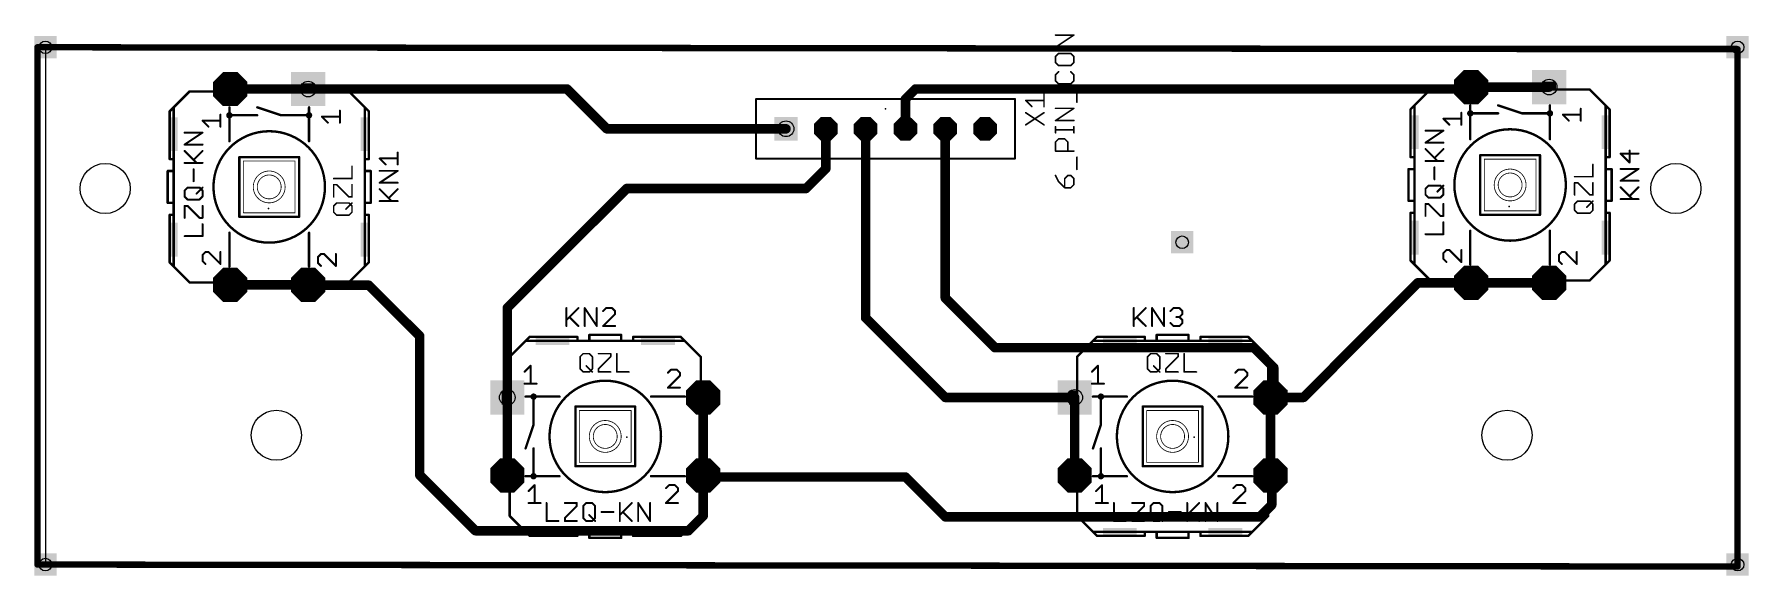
# Model space of a CAD drawing. Extents: x -1 to 109, y -1 to 34.
import ezdxf

# ---------------------------------------------------------------- set-up
doc = ezdxf.new("R2010")
doc.units = 0
for name, color, linetype in [('1', 22, 'CONTINUOUS'), ('16', 175, 'CONTINUOUS'), ('17', 82, 'CONTINUOUS'), ('18', 82, 'CONTINUOUS'), ('19', 53, 'CONTINUOUS'), ('20', 7, 'CONTINUOUS'), ('21', 253, 'CONTINUOUS'), ('23', 7, 'CONTINUOUS'), ('25', 253, 'CONTINUOUS'), ('27', 253, 'CONTINUOUS'), ('44', 253, 'CONTINUOUS'), ('51', 253, 'CONTINUOUS')]:
    doc.layers.add(name, color=color, linetype=linetype)

# ---------------------------------------------------------------- blocks, each defined once
blk = doc.blocks.new('RECT')
blk.add_solid([(-0.5, -0.5), (0.5, -0.5), (-0.5, 0.5), (0.5, 0.5)])
blk = doc.blocks.new('SQUAREP')
blk.add_solid([(-0.5, -0.5), (0.5, -0.5), (-0.5, 0.5), (0.5, 0.5)])
blk = doc.blocks.new('OCTAGONP')
at = {"const_width": 0.5}
blk.add_lwpolyline([(-0.25, -0.1036), (-0.25, 0.1036), (-0.1036, 0.25), (0.1036, 0.25), (0.25, 0.1036), (0.25, -0.1036), (0.1036, -0.25), (-0.1036, -0.25), (-0.25, -0.1036), (-0.25, 0.1036)], dxfattribs=at)
blk = doc.blocks.new('SQUAREV')
blk.add_solid([(-0.5, -0.5), (0.5, -0.5), (-0.5, 0.5), (0.5, 0.5)])

msp = doc.modelspace()

# ---------------------------------------------------------------- linework, layer by layer
at = {"layer": '1', "const_width": 0.4064}
for points in [[(-0.507, 33.022), (-0.507, 0.002)], [(107.951, 32.895), (-0.507, 33.022)], [(107.951, -0.125), (107.951, 32.895)], [(-0.507, 0.002), (107.951, -0.125)]]:
    msp.add_lwpolyline(points, dxfattribs=at)
at = {"layer": '1', "const_width": 0.2032}
for points in [[(-0.4054, 33.022, 1), (-0.6086, 33.022)], [(-0.5069, 33.1236, 1), (-0.5071, 32.9204)], [(108.0526, 32.895, 1), (107.8494, 32.895)], [(107.9509, 32.7934, 1), (107.9511, 32.9966)], [(-0.5069, 0.1036, 1), (-0.5071, -0.0996)], [(-0.6086, 0.002, 1), (-0.4054, 0.002)], [(107.9509, -0.2266, 1), (107.9511, -0.0234)], [(107.8494, -0.125, 1), (108.0526, -0.125)]]:
    msp.add_lwpolyline(points, format="xyb", dxfattribs=at)
at = {"layer": '16', "const_width": 0.6096}
for points in [[(11.7866, 30.355), (16.765, 30.355)], [(16.765, 30.355), (33.275, 30.355)], [(33.275, 30.355), (35.815, 27.815)], [(54.865, 29.72), (55.5, 30.355)], [(55.5, 30.355), (90.8263, 30.355)], [(90.8263, 30.355), (90.9508, 30.4795)], [(90.9508, 30.4795), (95.9292, 30.4795)], [(54.865, 27.815), (54.865, 29.72)], [(35.815, 27.815), (47.245, 27.815)], [(49.785, 25.275), (49.785, 27.815)], [(52.325, 15.75), (52.325, 27.815)], [(57.405, 17.02), (57.405, 27.815)], [(48.515, 24.005), (49.785, 25.275)], [(29.465, 16.385), (37.085, 24.005)], [(37.085, 24.005), (48.515, 24.005)], [(16.765, 17.8582), (11.7866, 17.8582)], [(16.7932, 17.83), (16.765, 17.8582)], [(20.63, 17.83), (16.7932, 17.83)], [(23.877, 14.583), (20.63, 17.83)], [(82.17, 12.6), (87.56, 17.99)], [(87.56, 17.99), (92.0687, 17.99)], [(92.076, 17.9827), (90.9508, 17.9827)], [(92.0687, 17.99), (92.076, 17.9827)], [(92.076, 17.9827), (95.9292, 17.9827)], [(29.465, 10.67), (29.465, 16.385)], [(60.58, 13.845), (57.405, 17.02)], [(57.405, 10.67), (52.325, 15.75)], [(23.877, 5.717), (23.877, 14.583)], [(77.09, 13.845), (60.58, 13.845)], [(78.36, 12.575), (77.09, 13.845)], [(78.36, 10.8732), (78.36, 12.575)], [(80.265, 10.67), (82.17, 12.575)], [(82.17, 12.575), (82.17, 12.6)], [(29.465, 5.6916), (29.465, 10.67)], [(41.9618, 7.876), (41.9618, 10.67)], [(57.405, 10.67), (65.66, 10.67)], [(65.66, 10.67), (65.66, 5.6916)], [(78.1568, 10.67), (78.36, 10.8732)], [(78.1568, 5.6916), (78.1568, 10.67)], [(78.1568, 10.67), (80.265, 10.67)], [(41.9618, 7.876), (41.9618, 5.6916)], [(41.9618, 7.876), (41.9618, 5.7932)], [(41.9618, 3.1008), (41.9618, 7.876)], [(27.433, 2.161), (23.877, 5.717)], [(41.9618, 5.7932), (42.165, 5.59)], [(42.165, 5.59), (54.865, 5.59)], [(54.865, 5.59), (57.405, 3.05)], [(78.233, 5.6154), (78.1568, 5.6916)], [(78.233, 3.812), (78.233, 5.6154)], [(41.022, 2.161), (41.9618, 3.1008)], [(57.405, 3.05), (77.471, 3.05)], [(77.471, 3.05), (78.233, 3.812)], [(27.433, 2.161), (41.022, 2.161)]]:
    msp.add_lwpolyline(points, dxfattribs=at)
at = {"layer": '16', "const_width": 0.3048}
for points in [[(11.7866, 30.5074, 1), (11.7866, 30.2026)], [(16.765, 30.5074, 1), (16.765, 30.2026)], [(16.765, 30.2026, 1), (16.765, 30.5074)], [(33.3828, 30.4628, 1), (33.1672, 30.2472)], [(33.275, 30.2026, 1), (33.275, 30.5074)], [(55.5, 30.5074, 1), (55.5, 30.2026)], [(55.6078, 30.2472, 1), (55.3922, 30.4628)], [(90.9508, 30.6319, 1), (90.9508, 30.3271)], [(90.8263, 30.2026, 1), (90.8263, 30.5074)], [(91.0586, 30.3717, 1), (90.843, 30.5873)], [(95.9292, 30.3271, 1), (95.9292, 30.6319)], [(54.7572, 29.8278, 1), (54.9728, 29.6122)], [(55.0174, 29.72, 1), (54.7126, 29.72)], [(90.7185, 30.4628, 1), (90.9341, 30.2472)], [(35.815, 27.9674, 1), (35.815, 27.6626)], [(35.7072, 27.7072, 1), (35.9228, 27.9228)], [(47.245, 27.6626, 1), (47.245, 27.9674)], [(49.9374, 27.815, 1), (49.6326, 27.815)], [(52.4774, 27.815, 1), (52.1726, 27.815)], [(54.7126, 27.815, 1), (55.0174, 27.815)], [(57.5574, 27.815, 1), (57.2526, 27.815)], [(49.6326, 25.275, 1), (49.9374, 25.275)], [(49.8928, 25.1672, 1), (49.6772, 25.3828)], [(37.085, 24.1574, 1), (37.085, 23.8526)], [(37.1928, 23.8972, 1), (36.9772, 24.1128)], [(48.4072, 24.1128, 1), (48.6228, 23.8972)], [(48.515, 23.8526, 1), (48.515, 24.1574)], [(11.7866, 18.0106, 1), (11.7866, 17.7058)], [(16.8728, 17.966, 1), (16.6572, 17.7504)], [(16.7932, 17.9824, 1), (16.7932, 17.6776)], [(16.6854, 17.7222, 1), (16.901, 17.9378)], [(16.765, 17.7058, 1), (16.765, 18.0106)], [(20.7378, 17.9378, 1), (20.5222, 17.7222)], [(20.63, 17.6776, 1), (20.63, 17.9824)], [(87.56, 18.1424, 1), (87.56, 17.8376)], [(87.6678, 17.8822, 1), (87.4522, 18.0978)], [(90.9508, 18.1351, 1), (90.9508, 17.8303)], [(92.1765, 18.0978, 1), (91.9609, 17.8822)], [(92.076, 18.1351, 1), (92.076, 17.8303)], [(91.9682, 17.8749, 1), (92.1838, 18.0905)], [(92.0687, 17.8376, 1), (92.0687, 18.1424)], [(92.076, 17.8303, 1), (92.076, 18.1351)], [(95.9292, 17.8303, 1), (95.9292, 18.1351)], [(29.3572, 16.4928, 1), (29.5728, 16.2772)], [(29.6174, 16.385, 1), (29.3126, 16.385)], [(57.5128, 17.1278, 1), (57.2972, 16.9122)], [(57.2526, 17.02, 1), (57.5574, 17.02)], [(52.4328, 15.8578, 1), (52.2172, 15.6422)], [(52.1726, 15.75, 1), (52.4774, 15.75)], [(24.0294, 14.583, 1), (23.7246, 14.583)], [(23.7692, 14.4752, 1), (23.9848, 14.6908)], [(60.58, 13.9974, 1), (60.58, 13.6926)], [(60.4722, 13.7372, 1), (60.6878, 13.9528)], [(77.1978, 13.9528, 1), (76.9822, 13.7372)], [(77.09, 13.6926, 1), (77.09, 13.9974)], [(78.5124, 12.575, 1), (78.2076, 12.575)], [(78.2522, 12.4672, 1), (78.4678, 12.6828)], [(82.0622, 12.7078, 1), (82.2778, 12.4922)], [(82.3224, 12.6, 1), (82.0176, 12.6)], [(82.0176, 12.575, 1), (82.3224, 12.575)], [(82.2778, 12.4672, 1), (82.0622, 12.6828)], [(29.6174, 10.67, 1), (29.3126, 10.67)], [(42.1142, 10.67, 1), (41.8094, 10.67)], [(57.405, 10.8224, 1), (57.405, 10.5176)], [(65.8124, 10.67, 1), (65.5076, 10.67)], [(65.66, 10.5176, 1), (65.66, 10.8224)], [(78.3092, 10.67, 1), (78.0044, 10.67)], [(78.1568, 10.8224, 1), (78.1568, 10.5176)], [(78.2076, 10.8732, 1), (78.5124, 10.8732)], [(78.4678, 10.7654, 1), (78.2522, 10.981)], [(80.265, 10.5176, 1), (80.265, 10.8224)], [(29.3126, 10.67, 1), (29.6174, 10.67)], [(57.2972, 10.5622, 1), (57.5128, 10.7778)], [(78.049, 10.7778, 1), (78.2646, 10.5622)], [(80.1572, 10.7778, 1), (80.3728, 10.5622)], [(42.1142, 7.876, 1), (41.8094, 7.876)], [(42.1142, 7.876, 1), (41.8094, 7.876)], [(42.1142, 7.876, 1), (41.8094, 7.876)], [(41.8094, 7.876, 1), (42.1142, 7.876)], [(23.9848, 5.8248, 1), (23.7692, 5.6092)], [(23.7246, 5.717, 1), (24.0294, 5.717)], [(29.3126, 5.6916, 1), (29.6174, 5.6916)], [(42.0696, 5.901, 1), (41.854, 5.6854)], [(41.8094, 5.7932, 1), (42.1142, 5.7932)], [(41.8094, 5.6916, 1), (42.1142, 5.6916)], [(42.165, 5.7424, 1), (42.165, 5.4376)], [(42.0572, 5.4822, 1), (42.2728, 5.6978)], [(54.9728, 5.6978, 1), (54.7572, 5.4822)], [(54.865, 5.4376, 1), (54.865, 5.7424)], [(65.5076, 5.6916, 1), (65.8124, 5.6916)], [(78.2646, 5.7994, 1), (78.049, 5.5838)], [(78.0044, 5.6916, 1), (78.3092, 5.6916)], [(78.3854, 5.6154, 1), (78.0806, 5.6154)], [(78.1252, 5.5076, 1), (78.3408, 5.7232)], [(42.0696, 2.993, 1), (41.854, 3.2086)], [(57.405, 3.2024, 1), (57.405, 2.8976)], [(57.2972, 2.9422, 1), (57.5128, 3.1578)], [(77.3632, 3.1578, 1), (77.5788, 2.9422)], [(77.471, 2.8976, 1), (77.471, 3.2024)], [(78.0806, 3.812, 1), (78.3854, 3.812)], [(78.3408, 3.7042, 1), (78.1252, 3.9198)], [(27.433, 2.3134, 1), (27.433, 2.0086)], [(27.3252, 2.0532, 1), (27.5408, 2.2688)], [(40.9142, 2.2688, 1), (41.1298, 2.0532)], [(41.022, 2.0086, 1), (41.022, 2.3134)], [(41.8094, 3.1008, 1), (42.1142, 3.1008)]]:
    msp.add_lwpolyline(points, format="xyb", dxfattribs=at)
at = {"layer": '19'}
msp.add_line((0, 33.02), (107.95, 33.02), dxfattribs=at)
at = {"layer": '20'}
for p, q in [((107.931, 33.073), (0.001, 33.073)), ((0.001, 33.073), (0.001, 0.002)), ((107.8929, 0.0121), (107.931, 33.073)), ((0.001, 0.002), (107.8929, 0.0121))]:
    msp.add_line(p, q, dxfattribs=at)
for centre in [(3.811, 24.005), (104.014, 24.005), (14.733, 8.257), (93.246, 8.257)]:
    msp.add_circle(centre, 1.6, dxfattribs=at)
at = {"layer": '21'}
for points, const_width in [([(64.4399, 33.0204), (65.6092, 33.7999)], 0.1016), ([(65.6092, 33.7999), (64.4399, 33.7999)], 0.1016), ([(65.6092, 33.0204), (64.4399, 33.0204)], 0.1016), ([(64.6348, 32.6306), (64.4399, 32.4357)], 0.1016), ([(64.4399, 32.4357), (64.4399, 32.0459)], 0.1016), ([(64.4399, 32.0459), (64.6348, 31.8511)], 0.1016), ([(65.4144, 32.6306), (64.6348, 32.6306)], 0.1016), ([(64.6348, 31.8511), (65.4144, 31.8511)], 0.1016), ([(65.6092, 32.4357), (65.4144, 32.6306)], 0.1016), ([(65.4144, 31.8511), (65.6092, 32.0459)], 0.1016), ([(65.6092, 32.0459), (65.6092, 32.4357)], 0.1016), ([(64.6348, 31.4613), (64.4399, 31.2664)], 0.1016), ([(64.4399, 31.2664), (64.4399, 30.8766)], 0.1016), ([(64.4399, 30.8766), (64.6348, 30.6818)], 0.1016), ([(64.6348, 30.6818), (65.4144, 30.6818)], 0.1016), ([(65.6092, 31.2664), (65.4144, 31.4613)], 0.1016), ([(65.4144, 30.6818), (65.6092, 30.8766)], 0.1016), ([(65.6092, 30.8766), (65.6092, 31.2664)], 0.1016), ([(9.1958, 30.2026), (8.1798, 29.1866)], 0.1524), ([(10.4658, 30.2026), (9.1958, 30.2026)], 0.1524), ([(15.4188, 30.2026), (13.1328, 30.2026)], 0.1524), ([(19.3558, 30.2026), (18.0858, 30.2026)], 0.1524), ([(20.3718, 29.1866), (19.3558, 30.2026)], 0.1524), ([(45.34, 29.72), (45.34, 25.91)], 0.127), ([(61.85, 29.72), (45.34, 29.72)], 0.127), ([(61.85, 25.91), (61.85, 29.72)], 0.127), ([(62.9247, 29.2364), (62.5349, 29.6261)], 0.1016), ([(62.5349, 29.6261), (63.7042, 29.6261)], 0.1016), ([(63.7042, 29.2364), (63.7042, 30.0159)], 0.1016), ([(65.804, 29.5125), (65.804, 30.292)], 0.1016), ([(88.36, 30.3271), (87.344, 29.3111)], 0.1524), ([(89.63, 30.3271), (88.36, 30.3271)], 0.1524), ([(94.583, 30.3271), (92.297, 30.3271)], 0.1524), ([(98.52, 30.3271), (97.25, 30.3271)], 0.1524), ([(99.536, 29.3111), (98.52, 30.3271)], 0.1524), ([(7.9258, 28.9326), (8.1798, 29.1866)], 0.1524), ([(7.9258, 25.8846), (7.9258, 28.9326)], 0.1524), ([(8.1798, 29.1866), (8.1798, 25.8846)], 0.1524), ([(11.1643, 27.9538), (11.1643, 28.7164)], 0.127), ([(18.0217, 28.2078), (17.6404, 28.5891)], 0.127), ([(17.6404, 28.5891), (18.7843, 28.5891)], 0.127), ([(18.7843, 28.2078), (18.7843, 28.9704)], 0.127), ([(20.3718, 29.1866), (20.3718, 25.8846)], 0.1524), ([(20.3718, 29.1866), (20.6258, 28.9326)], 0.1524), ([(20.6258, 25.8846), (20.6258, 28.9326)], 0.1524), ([(62.5349, 28.0671), (63.7042, 28.8466)], 0.1016), ([(62.5349, 28.8466), (63.7042, 28.0671)], 0.1016), ([(64.4399, 28.3432), (65.6092, 29.1227)], 0.1016), ([(65.6092, 29.1227), (64.4399, 29.1227)], 0.1016), ([(87.09, 29.0571), (87.344, 29.3111)], 0.1524), ([(87.09, 26.0091), (87.09, 29.0571)], 0.1524), ([(87.344, 29.3111), (87.344, 26.0091)], 0.1524), ([(89.5659, 28.0783), (89.1846, 28.4596)], 0.127), ([(89.1846, 28.4596), (90.3285, 28.4596)], 0.127), ([(90.3285, 28.0783), (90.3285, 28.8409)], 0.127), ([(97.1859, 28.3323), (96.8046, 28.7136)], 0.127), ([(96.8046, 28.7136), (97.9485, 28.7136)], 0.127), ([(97.9485, 28.3323), (97.9485, 29.0949)], 0.127), ([(99.536, 29.3111), (99.536, 26.0091)], 0.1524), ([(99.536, 29.3111), (99.79, 29.0571)], 0.1524), ([(99.79, 26.0091), (99.79, 29.0571)], 0.1524), ([(10.4017, 27.9538), (10.0204, 28.3351)], 0.127), ([(10.0204, 28.3351), (11.1643, 28.3351)], 0.127), ([(65.6092, 28.3432), (64.4399, 28.3432)], 0.1016), ([(64.4399, 27.5637), (64.4399, 27.9534)], 0.1016), ([(65.6092, 27.7585), (64.4399, 27.7585)], 0.1016), ([(65.6092, 27.5637), (65.6092, 27.9534)], 0.1016), ([(64.4399, 26.979), (64.6348, 27.1739)], 0.1016), ([(64.4399, 26.3944), (64.4399, 26.979)], 0.1016), ([(65.6092, 26.3944), (64.4399, 26.3944)], 0.1016), ([(64.6348, 27.1739), (65.0246, 27.1739)], 0.1016), ([(65.0246, 27.1739), (65.2195, 26.979)], 0.1016), ([(65.2195, 26.979), (65.2195, 26.3944)], 0.1016), ([(7.7988, 25.1226), (7.7988, 23.0906)], 0.1524), ([(7.7988, 25.1226), (8.1798, 25.1226)], 0.1524), ([(8.1798, 25.8846), (7.9258, 25.8846)], 0.1524), ([(8.1798, 25.8846), (8.1798, 25.1226)], 0.1524), ([(8.1798, 25.1226), (8.1798, 23.0906)], 0.1524), ([(12.3708, 22.2016), (12.3708, 26.0116)], 0.1524), ([(16.1808, 26.0116), (12.3708, 26.0116)], 0.1524), ([(12.6248, 22.4556), (12.6248, 25.7576)], 0.0508), ([(15.9268, 25.7576), (12.6248, 25.7576)], 0.0508), ([(15.9268, 25.7576), (15.9268, 22.4556)], 0.0508), ([(16.1808, 26.0116), (16.1808, 22.2016)], 0.1524), ([(19.559, 24.6389), (19.559, 25.4184)], 0.1016), ([(20.6258, 25.8846), (20.3718, 25.8846)], 0.1524), ([(20.3718, 25.8846), (20.3718, 25.1226)], 0.1524), ([(20.3718, 25.1226), (20.7528, 25.1226)], 0.1524), ([(20.3718, 25.1226), (20.3718, 23.0906)], 0.1524), ([(20.7528, 25.1226), (20.7528, 23.0906)], 0.1524), ([(45.34, 25.91), (61.85, 25.91)], 0.127), ([(65.804, 25.2251), (65.804, 26.0046)], 0.1016), ([(86.963, 25.2471), (86.963, 23.2151)], 0.1524), ([(86.963, 25.2471), (87.344, 25.2471)], 0.1524), ([(87.344, 26.0091), (87.09, 26.0091)], 0.1524), ([(87.344, 26.0091), (87.344, 25.2471)], 0.1524), ([(87.344, 25.2471), (87.344, 23.2151)], 0.1524), ([(91.535, 22.3261), (91.535, 26.1361)], 0.1524), ([(95.345, 26.1361), (91.535, 26.1361)], 0.1524), ([(91.789, 22.5801), (91.789, 25.8821)], 0.0508), ([(95.091, 25.8821), (91.789, 25.8821)], 0.0508), ([(95.091, 25.8821), (95.091, 22.5801)], 0.0508), ([(95.345, 26.1361), (95.345, 22.3261)], 0.1524), ([(98.7232, 24.7634), (98.7232, 25.5429)], 0.1016), ([(99.79, 26.0091), (99.536, 26.0091)], 0.1524), ([(99.536, 26.0091), (99.536, 25.2471)], 0.1524), ([(99.536, 25.2471), (99.917, 25.2471)], 0.1524), ([(99.536, 25.2471), (99.536, 23.2151)], 0.1524), ([(99.917, 25.2471), (99.917, 23.2151)], 0.1524), ([(18.3897, 24.6389), (19.559, 24.6389)], 0.1016), ([(18.3897, 23.4696), (18.3897, 24.2491)], 0.1016), ([(18.3897, 24.2491), (18.5846, 24.2491)], 0.1016), ([(18.5846, 24.2491), (19.3642, 23.4696)], 0.1016), ([(19.559, 23.4696), (19.559, 24.2491)], 0.1016), ([(64.4399, 24.8353), (64.6348, 24.4455)], 0.1016), ([(64.6348, 24.4455), (65.0246, 24.0558)], 0.1016), ([(65.2195, 24.8353), (65.0246, 24.6404)], 0.1016), ([(65.0246, 24.6404), (65.0246, 24.0558)], 0.1016), ([(65.0246, 24.0558), (65.4144, 24.0558)], 0.1016), ([(65.4144, 24.8353), (65.2195, 24.8353)], 0.1016), ([(65.6092, 24.6404), (65.4144, 24.8353)], 0.1016), ([(65.4144, 24.0558), (65.6092, 24.2506)], 0.1016), ([(65.6092, 24.2506), (65.6092, 24.6404)], 0.1016), ([(97.5539, 24.7634), (98.7232, 24.7634)], 0.1016), ([(97.5539, 23.5941), (97.5539, 24.3736)], 0.1016), ([(97.5539, 24.3736), (97.7488, 24.3736)], 0.1016), ([(97.7488, 24.3736), (98.5284, 23.5941)], 0.1016), ([(98.7232, 23.5941), (98.7232, 24.3736)], 0.1016), ([(8.1798, 23.0906), (7.7988, 23.0906)], 0.1524), ([(8.1798, 23.0906), (8.1798, 22.3286)], 0.1524), ([(18.3897, 22.8849), (18.5846, 23.0798)], 0.1016), ([(18.5846, 23.0798), (19.3642, 23.0798)], 0.1016), ([(19.1693, 22.69), (19.559, 23.0798)], 0.1016), ([(19.3642, 23.4696), (19.559, 23.4696)], 0.1016), ([(19.3642, 23.0798), (19.559, 22.8849)], 0.1016), ([(20.7528, 23.0906), (20.3718, 23.0906)], 0.1524), ([(20.3718, 22.3286), (20.3718, 23.0906)], 0.1524), ([(87.344, 23.2151), (86.963, 23.2151)], 0.1524), ([(87.344, 23.2151), (87.344, 22.4531)], 0.1524), ([(97.5539, 23.0094), (97.7488, 23.2043)], 0.1016), ([(97.5539, 22.6196), (97.5539, 23.0094)], 0.1016), ([(97.7488, 23.2043), (98.5284, 23.2043)], 0.1016), ([(98.3335, 22.8145), (98.7232, 23.2043)], 0.1016), ([(98.5284, 23.5941), (98.7232, 23.5941)], 0.1016), ([(98.5284, 23.2043), (98.7232, 23.0094)], 0.1016), ([(98.7232, 23.0094), (98.7232, 22.6196)], 0.1016), ([(99.917, 23.2151), (99.536, 23.2151)], 0.1524), ([(99.536, 22.4531), (99.536, 23.2151)], 0.1524), ([(8.1798, 22.3286), (7.9258, 22.3286)], 0.1524), ([(7.9258, 19.2806), (7.9258, 22.3286)], 0.1524), ([(8.1798, 22.3286), (8.1798, 19.0266)], 0.1524), ([(12.3708, 22.2016), (16.1808, 22.2016)], 0.1524), ([(12.6248, 22.4556), (15.9268, 22.4556)], 0.0508), ([(18.3897, 22.4951), (18.3897, 22.8849)], 0.1016), ([(18.5846, 22.3003), (18.3897, 22.4951)], 0.1016), ([(19.3642, 22.3003), (18.5846, 22.3003)], 0.1016), ([(19.559, 22.4951), (19.3642, 22.3003)], 0.1016), ([(19.559, 22.8849), (19.559, 22.4951)], 0.1016), ([(20.3718, 19.0266), (20.3718, 22.3286)], 0.1524), ([(20.6258, 22.3286), (20.3718, 22.3286)], 0.1524), ([(20.6258, 19.2806), (20.6258, 22.3286)], 0.1524), ([(87.344, 22.4531), (87.09, 22.4531)], 0.1524), ([(87.09, 19.4051), (87.09, 22.4531)], 0.1524), ([(87.344, 22.4531), (87.344, 19.1511)], 0.1524), ([(91.535, 22.3261), (95.345, 22.3261)], 0.1524), ([(91.789, 22.5801), (95.091, 22.5801)], 0.0508), ([(97.7488, 22.4248), (97.5539, 22.6196)], 0.1016), ([(98.5284, 22.4248), (97.7488, 22.4248)], 0.1016), ([(98.7232, 22.6196), (98.5284, 22.4248)], 0.1016), ([(99.536, 19.1511), (99.536, 22.4531)], 0.1524), ([(99.79, 22.4531), (99.536, 22.4531)], 0.1524), ([(99.79, 19.4051), (99.79, 22.4531)], 0.1524), ([(10.211, 19.9534), (10.0204, 19.7627)], 0.127), ([(10.0204, 19.7627), (10.0204, 19.3814)], 0.127), ([(10.4017, 19.9534), (10.211, 19.9534)], 0.127), ([(11.1643, 19.1908), (10.4017, 19.9534)], 0.127), ([(11.1643, 19.9534), (11.1643, 19.1908)], 0.127), ([(17.577, 19.8264), (17.3864, 19.6357)], 0.127), ([(17.3864, 19.6357), (17.3864, 19.2544)], 0.127), ([(17.7677, 19.8264), (17.577, 19.8264)], 0.127), ([(18.5303, 19.0638), (17.7677, 19.8264)], 0.127), ([(18.5303, 19.8264), (18.5303, 19.0638)], 0.127), ([(89.3752, 20.0779), (89.1846, 19.8872)], 0.127), ([(89.1846, 19.8872), (89.1846, 19.5059)], 0.127), ([(89.5659, 20.0779), (89.3752, 20.0779)], 0.127), ([(90.3285, 19.3153), (89.5659, 20.0779)], 0.127), ([(90.3285, 20.0779), (90.3285, 19.3153)], 0.127), ([(96.7412, 19.9509), (96.5506, 19.7602)], 0.127), ([(96.5506, 19.7602), (96.5506, 19.3789)], 0.127), ([(96.9319, 19.9509), (96.7412, 19.9509)], 0.127), ([(97.6945, 19.1883), (96.9319, 19.9509)], 0.127), ([(97.6945, 19.9509), (97.6945, 19.1883)], 0.127), ([(8.1798, 19.0266), (7.9258, 19.2806)], 0.1524), ([(8.1798, 19.0266), (9.1958, 18.0106)], 0.1524), ([(10.0204, 19.3814), (10.211, 19.1908)], 0.127), ([(17.3864, 19.2544), (17.577, 19.0638)], 0.127), ([(19.3558, 18.0106), (20.3718, 19.0266)], 0.1524), ([(20.3718, 19.0266), (20.6258, 19.2806)], 0.1524), ([(87.344, 19.1511), (87.09, 19.4051)], 0.1524), ([(87.344, 19.1511), (88.36, 18.1351)], 0.1524), ([(89.1846, 19.5059), (89.3752, 19.3153)], 0.127), ([(96.5506, 19.3789), (96.7412, 19.1883)], 0.127), ([(98.52, 18.1351), (99.536, 19.1511)], 0.1524), ([(99.536, 19.1511), (99.79, 19.4051)], 0.1524), ([(9.1958, 18.0106), (10.4658, 18.0106)], 0.1524), ([(15.4188, 18.0106), (13.1328, 18.0106)], 0.1524), ([(19.3558, 18.0106), (18.0858, 18.0106)], 0.1524), ([(88.36, 18.1351), (89.63, 18.1351)], 0.1524), ([(94.583, 18.1351), (92.297, 18.1351)], 0.1524), ([(98.52, 18.1351), (97.25, 18.1351)], 0.1524), ([(30.6334, 14.2768), (29.6174, 13.2608)], 0.1524), ([(30.6334, 14.2768), (30.8874, 14.5308)], 0.1524), ([(30.6334, 14.2768), (33.9354, 14.2768)], 0.1524), ([(33.9354, 14.5308), (30.8874, 14.5308)], 0.1524), ([(33.9354, 14.5308), (33.9354, 14.2768)], 0.1524), ([(33.9354, 14.2768), (34.6974, 14.2768)], 0.1524), ([(34.6974, 14.2768), (34.6974, 14.6578)], 0.1524), ([(34.6974, 14.6578), (36.7294, 14.6578)], 0.1524), ([(34.6974, 14.2768), (36.7294, 14.2768)], 0.1524), ([(36.7294, 14.6578), (36.7294, 14.2768)], 0.1524), ([(37.4914, 14.2768), (36.7294, 14.2768)], 0.1524), ([(40.5394, 14.5308), (37.4914, 14.5308)], 0.1524), ([(37.4914, 14.5308), (37.4914, 14.2768)], 0.1524), ([(40.7934, 14.2768), (37.4914, 14.2768)], 0.1524), ([(40.7934, 14.2768), (40.5394, 14.5308)], 0.1524), ([(41.8094, 13.2608), (40.7934, 14.2768)], 0.1524), ([(66.8284, 14.2768), (65.8124, 13.2608)], 0.1524), ([(66.8284, 14.2768), (67.0824, 14.5308)], 0.1524), ([(66.8284, 14.2768), (70.1304, 14.2768)], 0.1524), ([(70.1304, 14.5308), (67.0824, 14.5308)], 0.1524), ([(70.1304, 14.5308), (70.1304, 14.2768)], 0.1524), ([(70.1304, 14.2768), (70.8924, 14.2768)], 0.1524), ([(70.8924, 14.2768), (70.8924, 14.6578)], 0.1524), ([(70.8924, 14.6578), (72.9244, 14.6578)], 0.1524), ([(70.8924, 14.2768), (72.9244, 14.2768)], 0.1524), ([(72.9244, 14.6578), (72.9244, 14.2768)], 0.1524), ([(73.6864, 14.2768), (72.9244, 14.2768)], 0.1524), ([(76.7344, 14.5308), (73.6864, 14.5308)], 0.1524), ([(73.6864, 14.5308), (73.6864, 14.2768)], 0.1524), ([(76.9884, 14.2768), (73.6864, 14.2768)], 0.1524), ([(76.9884, 14.2768), (76.7344, 14.5308)], 0.1524), ([(78.0044, 13.2608), (76.9884, 14.2768)], 0.1524), ([(29.6174, 13.2608), (29.6174, 11.9908)], 0.1524), ([(34.1132, 13.27), (34.308, 13.4649)], 0.1016), ([(34.1132, 12.4904), (34.1132, 13.27)], 0.1016), ([(34.308, 13.4649), (34.6978, 13.4649)], 0.1016), ([(34.6978, 13.4649), (34.8927, 13.27)], 0.1016), ([(34.8927, 13.27), (34.8927, 12.4904)], 0.1016), ([(35.2825, 13.4649), (36.062, 13.4649)], 0.1016), ([(36.062, 13.27), (35.2825, 12.4904)], 0.1016), ([(36.062, 13.4649), (36.062, 13.27)], 0.1016), ([(36.4518, 13.4649), (36.4518, 12.2956)], 0.1016), ([(41.8094, 13.2608), (41.8094, 11.9908)], 0.1524), ([(65.8124, 13.2608), (65.8124, 11.9908)], 0.1524), ([(70.3082, 13.27), (70.503, 13.4649)], 0.1016), ([(70.3082, 12.4904), (70.3082, 13.27)], 0.1016), ([(70.503, 13.4649), (70.8928, 13.4649)], 0.1016), ([(70.8928, 13.4649), (71.0877, 13.27)], 0.1016), ([(71.0877, 13.27), (71.0877, 12.4904)], 0.1016), ([(71.4775, 13.4649), (72.257, 13.4649)], 0.1016), ([(72.257, 13.27), (71.4775, 12.4904)], 0.1016), ([(72.257, 13.4649), (72.257, 13.27)], 0.1016), ([(72.6468, 13.4649), (72.6468, 12.2956)], 0.1016), ([(78.0044, 13.2608), (78.0044, 11.9908)], 0.1524), ([(30.5699, 12.3089), (30.9512, 12.6902)], 0.127), ([(30.9512, 12.6902), (30.9512, 11.5463)], 0.127), ([(34.308, 12.2956), (34.1132, 12.4904)], 0.1016), ([(34.6978, 12.2956), (34.308, 12.2956)], 0.1016), ([(34.5029, 12.6853), (34.8927, 12.2956)], 0.1016), ([(34.8927, 12.4904), (34.6978, 12.2956)], 0.1016), ([(35.2825, 12.4904), (35.2825, 12.2956)], 0.1016), ([(35.2825, 12.2956), (36.062, 12.2956)], 0.1016), ([(36.4518, 12.2956), (37.2313, 12.2956)], 0.1016), ([(39.9045, 12.4362), (39.7139, 12.2456)], 0.127), ([(39.7139, 11.2923), (40.4765, 12.0549)], 0.127), ([(40.2858, 12.4362), (39.9045, 12.4362)], 0.127), ([(40.4765, 12.2456), (40.2858, 12.4362)], 0.127), ([(40.4765, 12.0549), (40.4765, 12.2456)], 0.127), ([(66.7649, 12.3089), (67.1462, 12.6902)], 0.127), ([(67.1462, 12.6902), (67.1462, 11.5463)], 0.127), ([(70.503, 12.2956), (70.3082, 12.4904)], 0.1016), ([(70.8928, 12.2956), (70.503, 12.2956)], 0.1016), ([(70.6979, 12.6853), (71.0877, 12.2956)], 0.1016), ([(71.0877, 12.4904), (70.8928, 12.2956)], 0.1016), ([(71.4775, 12.4904), (71.4775, 12.2956)], 0.1016), ([(71.4775, 12.2956), (72.257, 12.2956)], 0.1016), ([(72.6468, 12.2956), (73.4263, 12.2956)], 0.1016), ([(76.0995, 12.4362), (75.9089, 12.2456)], 0.127), ([(75.9089, 11.2923), (76.6715, 12.0549)], 0.127), ([(76.4808, 12.4362), (76.0995, 12.4362)], 0.127), ([(76.6715, 12.2456), (76.4808, 12.4362)], 0.127), ([(76.6715, 12.0549), (76.6715, 12.2456)], 0.127), ([(30.5699, 11.5463), (31.3325, 11.5463)], 0.127), ([(40.4765, 11.2923), (39.7139, 11.2923)], 0.127), ([(66.7649, 11.5463), (67.5275, 11.5463)], 0.127), ([(76.6715, 11.2923), (75.9089, 11.2923)], 0.127), ([(33.8084, 10.0858), (37.6184, 10.0858)], 0.1524), ([(33.8084, 10.0858), (33.8084, 6.2758)], 0.1524), ([(34.0624, 9.8318), (37.3644, 9.8318)], 0.0508), ([(34.0624, 9.8318), (34.0624, 6.5298)], 0.0508), ([(37.3644, 6.5298), (37.3644, 9.8318)], 0.0508), ([(37.6184, 6.2758), (37.6184, 10.0858)], 0.1524), ([(70.0034, 10.0858), (73.8134, 10.0858)], 0.1524), ([(70.0034, 10.0858), (70.0034, 6.2758)], 0.1524), ([(70.2574, 9.8318), (73.5594, 9.8318)], 0.0508), ([(70.2574, 9.8318), (70.2574, 6.5298)], 0.0508), ([(73.5594, 6.5298), (73.5594, 9.8318)], 0.0508), ([(73.8134, 6.2758), (73.8134, 10.0858)], 0.1524), ([(29.6174, 9.3238), (29.6174, 7.0378)], 0.1524), ([(41.8094, 9.3238), (41.8094, 7.0378)], 0.1524), ([(65.8124, 9.3238), (65.8124, 7.0378)], 0.1524), ([(78.0044, 9.3238), (78.0044, 7.0378)], 0.1524), ([(37.6184, 6.2758), (33.8084, 6.2758)], 0.1524), ([(37.3644, 6.5298), (34.0624, 6.5298)], 0.0508), ([(73.8134, 6.2758), (70.0034, 6.2758)], 0.1524), ([(73.5594, 6.5298), (70.2574, 6.5298)], 0.0508), ([(29.6174, 4.3708), (29.6174, 3.1008)], 0.1524), ([(30.8239, 4.6889), (31.2052, 5.0702)], 0.127), ([(31.2052, 5.0702), (31.2052, 3.9263)], 0.127), ([(39.7775, 5.0702), (39.5869, 4.8796)], 0.127), ([(39.5869, 3.9263), (40.3495, 4.6889)], 0.127), ([(40.1588, 5.0702), (39.7775, 5.0702)], 0.127), ([(40.3495, 4.8796), (40.1588, 5.0702)], 0.127), ([(40.3495, 4.6889), (40.3495, 4.8796)], 0.127), ([(41.8094, 3.1008), (41.8094, 4.3708)], 0.1524), ([(65.8124, 4.3708), (65.8124, 3.1008)], 0.1524), ([(67.0189, 4.6889), (67.4002, 5.0702)], 0.127), ([(67.4002, 5.0702), (67.4002, 3.9263)], 0.127), ([(75.9725, 5.0702), (75.7819, 4.8796)], 0.127), ([(75.7819, 3.9263), (76.5445, 4.6889)], 0.127), ([(76.3538, 5.0702), (75.9725, 5.0702)], 0.127), ([(76.5445, 4.8796), (76.3538, 5.0702)], 0.127), ([(76.5445, 4.6889), (76.5445, 4.8796)], 0.127), ([(78.0044, 3.1008), (78.0044, 4.3708)], 0.1524), ([(30.8239, 3.9263), (31.5865, 3.9263)], 0.127), ([(40.3495, 3.9263), (39.5869, 3.9263)], 0.127), ([(67.0189, 3.9263), (67.7815, 3.9263)], 0.127), ([(76.5445, 3.9263), (75.7819, 3.9263)], 0.127), ([(29.6174, 3.1008), (30.6334, 2.0848)], 0.1524), ([(40.7934, 2.0848), (41.8094, 3.1008)], 0.1524), ([(65.8124, 3.1008), (66.8284, 2.0848)], 0.1524), ([(76.9884, 2.0848), (78.0044, 3.1008)], 0.1524), ([(30.6334, 2.0848), (33.9354, 2.0848)], 0.1524), ([(30.8874, 1.8308), (30.6334, 2.0848)], 0.1524), ([(33.9354, 1.8308), (30.8874, 1.8308)], 0.1524), ([(33.9354, 2.0848), (33.9354, 1.8308)], 0.1524), ([(33.9354, 2.0848), (34.6974, 2.0848)], 0.1524), ([(34.6974, 1.7038), (34.6974, 2.0848)], 0.1524), ([(34.6974, 2.0848), (36.7294, 2.0848)], 0.1524), ([(34.6974, 1.7038), (36.7294, 1.7038)], 0.1524), ([(36.7294, 2.0848), (36.7294, 1.7038)], 0.1524), ([(36.7294, 2.0848), (37.4914, 2.0848)], 0.1524), ([(37.4914, 2.0848), (37.4914, 1.8308)], 0.1524), ([(37.4914, 2.0848), (40.7934, 2.0848)], 0.1524), ([(40.5394, 1.8308), (37.4914, 1.8308)], 0.1524), ([(40.7934, 2.0848), (40.5394, 1.8308)], 0.1524), ([(66.8284, 2.0848), (70.1304, 2.0848)], 0.1524), ([(67.0824, 1.8308), (66.8284, 2.0848)], 0.1524), ([(70.1304, 1.8308), (67.0824, 1.8308)], 0.1524), ([(70.1304, 2.0848), (70.1304, 1.8308)], 0.1524), ([(70.1304, 2.0848), (70.8924, 2.0848)], 0.1524), ([(70.8924, 1.7038), (70.8924, 2.0848)], 0.1524), ([(70.8924, 2.0848), (72.9244, 2.0848)], 0.1524), ([(70.8924, 1.7038), (72.9244, 1.7038)], 0.1524), ([(72.9244, 2.0848), (72.9244, 1.7038)], 0.1524), ([(72.9244, 2.0848), (73.6864, 2.0848)], 0.1524), ([(73.6864, 2.0848), (73.6864, 1.8308)], 0.1524), ([(73.6864, 2.0848), (76.9884, 2.0848)], 0.1524), ([(76.7344, 1.8308), (73.6864, 1.8308)], 0.1524), ([(76.9884, 2.0848), (76.7344, 1.8308)], 0.1524)]:
    msp.add_lwpolyline(points, dxfattribs=dict(at, const_width=const_width))
for points, const_width in [([(64.4399, 33.8253, 1), (64.4399, 33.7745)], 0.0508), ([(64.4399, 33.0458, 1), (64.4399, 32.995)], 0.0508), ([(64.4258, 33.0415, 1), (64.454, 32.9993)], 0.0508), ([(65.6233, 33.7788, 1), (65.5951, 33.821)], 0.0508), ([(65.6092, 33.7745, 1), (65.6092, 33.8253)], 0.0508), ([(65.6092, 32.995, 1), (65.6092, 33.0458)], 0.0508), ([(64.4219, 32.4537, 1), (64.4579, 32.4177)], 0.0508), ([(64.4579, 32.0639, 1), (64.4219, 32.0279)], 0.0508), ([(64.4653, 32.4357, 1), (64.4145, 32.4357)], 0.0508), ([(64.4145, 32.0459, 1), (64.4653, 32.0459)], 0.0508), ([(64.6348, 32.656, 1), (64.6348, 32.6052)], 0.0508), ([(64.6348, 31.8765, 1), (64.6348, 31.8257)], 0.0508), ([(64.6528, 32.6126, 1), (64.6168, 32.6486)], 0.0508), ([(64.6168, 31.8331, 1), (64.6528, 31.8691)], 0.0508), ([(65.4324, 32.6486, 1), (65.3964, 32.6126)], 0.0508), ([(65.3964, 31.8691, 1), (65.4324, 31.8331)], 0.0508), ([(65.4144, 32.6052, 1), (65.4144, 32.656)], 0.0508), ([(65.4144, 31.8257, 1), (65.4144, 31.8765)], 0.0508), ([(65.6346, 32.4357, 1), (65.5838, 32.4357)], 0.0508), ([(65.5838, 32.0459, 1), (65.6346, 32.0459)], 0.0508), ([(65.5912, 32.4177, 1), (65.6272, 32.4537)], 0.0508), ([(65.6272, 32.0279, 1), (65.5912, 32.0639)], 0.0508), ([(64.4219, 31.2844, 1), (64.4579, 31.2484)], 0.0508), ([(64.4579, 30.8946, 1), (64.4219, 30.8586)], 0.0508), ([(64.4653, 31.2664, 1), (64.4145, 31.2664)], 0.0508), ([(64.4145, 30.8766, 1), (64.4653, 30.8766)], 0.0508), ([(64.6348, 30.7072, 1), (64.6348, 30.6564)], 0.0508), ([(64.6528, 31.4433, 1), (64.6168, 31.4793)], 0.0508), ([(64.6168, 30.6638, 1), (64.6528, 30.6998)], 0.0508), ([(65.4324, 31.4793, 1), (65.3964, 31.4433)], 0.0508), ([(65.3964, 30.6998, 1), (65.4324, 30.6638)], 0.0508), ([(65.4144, 30.6564, 1), (65.4144, 30.7072)], 0.0508), ([(65.6346, 31.2664, 1), (65.5838, 31.2664)], 0.0508), ([(65.5838, 30.8766, 1), (65.6346, 30.8766)], 0.0508), ([(65.5912, 31.2484, 1), (65.6272, 31.2844)], 0.0508), ([(65.6272, 30.8586, 1), (65.5912, 30.8946)], 0.0508), ([(9.1958, 30.2407, 1), (9.1958, 30.1645)], 0.0762), ([(9.2227, 30.1757, 1), (9.1689, 30.2295)], 0.0762), ([(10.4658, 30.1645, 1), (10.4658, 30.2407)], 0.0762), ([(13.1328, 30.2407, 1), (13.1328, 30.1645)], 0.0762), ([(15.4188, 30.1645, 1), (15.4188, 30.2407)], 0.0762), ([(18.0858, 30.2407, 1), (18.0858, 30.1645)], 0.0762), ([(19.3827, 30.2295, 1), (19.3289, 30.1757)], 0.0762), ([(19.3558, 30.1645, 1), (19.3558, 30.2407)], 0.0762), ([(45.34, 29.7518, 1), (45.34, 29.6883)], 0.0635), ([(45.3718, 29.72, 1), (45.3083, 29.72)], 0.0635), ([(61.8818, 29.72, 1), (61.8182, 29.72)], 0.0635), ([(61.85, 29.6883, 1), (61.85, 29.7518)], 0.0635), ([(62.5529, 29.6441, 1), (62.5169, 29.6081)], 0.0508), ([(62.5349, 29.6515, 1), (62.5349, 29.6007)], 0.0508), ([(63.7296, 30.0159, 1), (63.6788, 30.0159)], 0.0508), ([(63.7042, 29.6007, 1), (63.7042, 29.6515)], 0.0508), ([(65.8294, 30.292, 1), (65.7786, 30.292)], 0.0508), ([(65.7786, 29.5125, 1), (65.8294, 29.5125)], 0.0508), ([(88.36, 30.3652, 1), (88.36, 30.289)], 0.0762), ([(88.3869, 30.3002, 1), (88.3331, 30.354)], 0.0762), ([(89.63, 30.289, 1), (89.63, 30.3652)], 0.0762), ([(92.297, 30.3652, 1), (92.297, 30.289)], 0.0762), ([(94.583, 30.289, 1), (94.583, 30.3652)], 0.0762), ([(97.25, 30.3652, 1), (97.25, 30.289)], 0.0762), ([(98.5469, 30.354, 1), (98.4931, 30.3002)], 0.0762), ([(98.52, 30.289, 1), (98.52, 30.3652)], 0.0762), ([(7.9639, 28.9326, 1), (7.8877, 28.9326)], 0.0762), ([(7.8989, 28.9595, 1), (7.9527, 28.9057)], 0.0762), ([(8.2179, 29.1866, 1), (8.1417, 29.1866)], 0.0762), ([(8.1529, 29.2135, 1), (8.2067, 29.1597)], 0.0762), ([(8.2067, 29.1597, 1), (8.1529, 29.2135)], 0.0762), ([(11.1961, 28.7164, 1), (11.1326, 28.7164)], 0.0635), ([(17.6629, 28.6116, 1), (17.6179, 28.5666)], 0.0635), ([(17.6404, 28.6209, 1), (17.6404, 28.5574)], 0.0635), ([(18.8161, 28.9704, 1), (18.7526, 28.9704)], 0.0635), ([(18.7843, 28.5574, 1), (18.7843, 28.6209)], 0.0635), ([(20.4099, 29.1866, 1), (20.3337, 29.1866)], 0.0762), ([(20.3987, 29.2135, 1), (20.3449, 29.1597)], 0.0762), ([(20.3449, 29.1597, 1), (20.3987, 29.2135)], 0.0762), ([(20.6639, 28.9326, 1), (20.5877, 28.9326)], 0.0762), ([(20.5989, 28.9057, 1), (20.6527, 28.9595)], 0.0762), ([(62.549, 28.8677, 1), (62.5208, 28.8255)], 0.0508), ([(62.9067, 29.2184, 1), (62.9427, 29.2544)], 0.0508), ([(63.6788, 29.2364, 1), (63.7296, 29.2364)], 0.0508), ([(63.7183, 28.8255, 1), (63.6901, 28.8677)], 0.0508), ([(64.4399, 29.1481, 1), (64.4399, 29.0973)], 0.0508), ([(65.6233, 29.1016, 1), (65.5951, 29.1438)], 0.0508), ([(65.6092, 29.0973, 1), (65.6092, 29.1481)], 0.0508), ([(87.1281, 29.0571, 1), (87.0519, 29.0571)], 0.0762), ([(87.0631, 29.084, 1), (87.1169, 29.0302)], 0.0762), ([(87.3821, 29.3111, 1), (87.3059, 29.3111)], 0.0762), ([(87.3171, 29.338, 1), (87.3709, 29.2842)], 0.0762), ([(87.3709, 29.2842, 1), (87.3171, 29.338)], 0.0762), ([(89.2071, 28.4821, 1), (89.1621, 28.4371)], 0.0635), ([(89.1846, 28.4914, 1), (89.1846, 28.4279)], 0.0635), ([(90.3603, 28.8409, 1), (90.2968, 28.8409)], 0.0635), ([(90.3285, 28.4279, 1), (90.3285, 28.4914)], 0.0635), ([(96.8271, 28.7361, 1), (96.7821, 28.6911)], 0.0635), ([(96.8046, 28.7454, 1), (96.8046, 28.6819)], 0.0635), ([(97.9803, 29.0949, 1), (97.9168, 29.0949)], 0.0635), ([(97.9485, 28.6819, 1), (97.9485, 28.7454)], 0.0635), ([(99.5741, 29.3111, 1), (99.4979, 29.3111)], 0.0762), ([(99.5629, 29.338, 1), (99.5091, 29.2842)], 0.0762), ([(99.5091, 29.2842, 1), (99.5629, 29.338)], 0.0762), ([(99.8281, 29.0571, 1), (99.7519, 29.0571)], 0.0762), ([(99.7631, 29.0302, 1), (99.8169, 29.084)], 0.0762), ([(10.0429, 28.3576, 1), (9.9979, 28.3126)], 0.0635), ([(10.0204, 28.3668, 1), (10.0204, 28.3034)], 0.0635), ([(10.3792, 27.9313, 1), (10.4242, 27.9763)], 0.0635), ([(14.2758, 20.5506, 1), (14.2758, 27.6626, 1), (14.2758, 20.5506)], 0.1524), ([(11.1326, 27.9538, 1), (11.1961, 27.9538)], 0.0635), ([(11.1643, 28.3034, 1), (11.1643, 28.3668)], 0.0635), ([(17.9992, 28.1853, 1), (18.0442, 28.2303)], 0.0635), ([(18.7526, 28.2078, 1), (18.8161, 28.2078)], 0.0635), ([(62.5208, 28.0882, 1), (62.549, 28.046)], 0.0508), ([(63.6901, 28.046, 1), (63.7183, 28.0882)], 0.0508), ([(64.4399, 28.3686, 1), (64.4399, 28.3178)], 0.0508), ([(64.4258, 28.3643, 1), (64.454, 28.3221)], 0.0508), ([(64.4653, 27.9534, 1), (64.4145, 27.9534)], 0.0508), ([(64.4399, 27.7839, 1), (64.4399, 27.7331)], 0.0508), ([(64.4145, 27.5637, 1), (64.4653, 27.5637)], 0.0508), ([(65.6346, 27.9534, 1), (65.5838, 27.9534)], 0.0508), ([(65.5838, 27.5637, 1), (65.6346, 27.5637)], 0.0508), ([(65.6092, 28.3178, 1), (65.6092, 28.3686)], 0.0508), ([(65.6092, 27.7331, 1), (65.6092, 27.7839)], 0.0508), ([(89.5434, 28.0558, 1), (89.5884, 28.1008)], 0.0635), ([(93.44, 20.6751, 1), (93.44, 27.7871, 1), (93.44, 20.6751)], 0.1524), ([(90.2968, 28.0783, 1), (90.3603, 28.0783)], 0.0635), ([(97.1634, 28.3098, 1), (97.2084, 28.3548)], 0.0635), ([(97.9168, 28.3323, 1), (97.9803, 28.3323)], 0.0635), ([(64.4219, 26.997, 1), (64.4579, 26.961)], 0.0508), ([(64.4653, 26.979, 1), (64.4145, 26.979)], 0.0508), ([(64.4399, 26.4198, 1), (64.4399, 26.369)], 0.0508), ([(64.4145, 26.3944, 1), (64.4653, 26.3944)], 0.0508), ([(64.6348, 27.1993, 1), (64.6348, 27.1485)], 0.0508), ([(64.6528, 27.1559, 1), (64.6168, 27.1919)], 0.0508), ([(65.0426, 27.1919, 1), (65.0066, 27.1559)], 0.0508), ([(65.0246, 27.1485, 1), (65.0246, 27.1993)], 0.0508), ([(65.2449, 26.979, 1), (65.1941, 26.979)], 0.0508), ([(65.1941, 26.3944, 1), (65.2449, 26.3944)], 0.0508), ([(65.2015, 26.961, 1), (65.2375, 26.997)], 0.0508), ([(65.6092, 26.369, 1), (65.6092, 26.4198)], 0.0508), ([(7.8369, 25.1226, 1), (7.7607, 25.1226)], 0.0762), ([(7.7988, 25.1607, 1), (7.7988, 25.0845)], 0.0762), ([(7.9258, 25.9227, 1), (7.9258, 25.8465)], 0.0762), ([(7.8877, 25.8846, 1), (7.9639, 25.8846)], 0.0762), ([(8.2179, 25.8846, 1), (8.1417, 25.8846)], 0.0762), ([(8.1417, 25.8846, 1), (8.2179, 25.8846)], 0.0762), ([(8.2179, 25.1226, 1), (8.1417, 25.1226)], 0.0762), ([(8.1417, 25.1226, 1), (8.2179, 25.1226)], 0.0762), ([(8.1798, 25.8465, 1), (8.1798, 25.9227)], 0.0762), ([(8.1798, 25.0845, 1), (8.1798, 25.1607)], 0.0762), ([(12.4089, 26.0116, 1), (12.3327, 26.0116)], 0.0762), ([(12.3708, 26.0497, 1), (12.3708, 25.9735)], 0.0762), ([(12.6375, 25.7576, 1), (12.6121, 25.7576)], 0.0254), ([(12.6248, 25.7703, 1), (12.6248, 25.7449)], 0.0254), ([(15.9395, 25.7576, 1), (15.9141, 25.7576)], 0.0254), ([(15.9268, 25.7449, 1), (15.9268, 25.7703)], 0.0254), ([(16.2189, 26.0116, 1), (16.1427, 26.0116)], 0.0762), ([(16.1808, 25.9735, 1), (16.1808, 26.0497)], 0.0762), ([(19.5844, 25.4184, 1), (19.5336, 25.4184)], 0.0508), ([(20.3718, 25.9227, 1), (20.3718, 25.8465)], 0.0762), ([(20.4099, 25.8846, 1), (20.3337, 25.8846)], 0.0762), ([(20.3337, 25.8846, 1), (20.4099, 25.8846)], 0.0762), ([(20.3718, 25.1607, 1), (20.3718, 25.0845)], 0.0762), ([(20.4099, 25.1226, 1), (20.3337, 25.1226)], 0.0762), ([(20.3337, 25.1226, 1), (20.4099, 25.1226)], 0.0762), ([(20.5877, 25.8846, 1), (20.6639, 25.8846)], 0.0762), ([(20.6258, 25.8465, 1), (20.6258, 25.9227)], 0.0762), ([(20.7909, 25.1226, 1), (20.7147, 25.1226)], 0.0762), ([(20.7528, 25.0845, 1), (20.7528, 25.1607)], 0.0762), ([(45.34, 25.9417, 1), (45.34, 25.8783)], 0.0635), ([(45.3083, 25.91, 1), (45.3718, 25.91)], 0.0635), ([(61.8182, 25.91, 1), (61.8818, 25.91)], 0.0635), ([(61.85, 25.8783, 1), (61.85, 25.9417)], 0.0635), ([(65.8294, 26.0046, 1), (65.7786, 26.0046)], 0.0508), ([(65.7786, 25.2251, 1), (65.8294, 25.2251)], 0.0508), ([(87.0011, 25.2471, 1), (86.9249, 25.2471)], 0.0762), ([(86.963, 25.2852, 1), (86.963, 25.209)], 0.0762), ([(87.09, 26.0472, 1), (87.09, 25.971)], 0.0762), ([(87.0519, 26.0091, 1), (87.1281, 26.0091)], 0.0762), ([(87.3821, 26.0091, 1), (87.3059, 26.0091)], 0.0762), ([(87.3059, 26.0091, 1), (87.3821, 26.0091)], 0.0762), ([(87.3821, 25.2471, 1), (87.3059, 25.2471)], 0.0762), ([(87.3059, 25.2471, 1), (87.3821, 25.2471)], 0.0762), ([(87.344, 25.971, 1), (87.344, 26.0472)], 0.0762), ([(87.344, 25.209, 1), (87.344, 25.2852)], 0.0762), ([(91.5731, 26.1361, 1), (91.4969, 26.1361)], 0.0762), ([(91.535, 26.1742, 1), (91.535, 26.098)], 0.0762), ([(91.8017, 25.8821, 1), (91.7763, 25.8821)], 0.0254), ([(91.789, 25.8948, 1), (91.789, 25.8694)], 0.0254), ([(93.44, 23.2151, 1), (93.44, 25.2471, 1), (93.44, 23.2151)], 0.0508), ([(95.1037, 25.8821, 1), (95.0783, 25.8821)], 0.0254), ([(95.091, 25.8694, 1), (95.091, 25.8948)], 0.0254), ([(95.3831, 26.1361, 1), (95.3069, 26.1361)], 0.0762), ([(95.345, 26.098, 1), (95.345, 26.1742)], 0.0762), ([(98.7486, 25.5429, 1), (98.6978, 25.5429)], 0.0508), ([(99.536, 26.0472, 1), (99.536, 25.971)], 0.0762), ([(99.5741, 26.0091, 1), (99.4979, 26.0091)], 0.0762), ([(99.4979, 26.0091, 1), (99.5741, 26.0091)], 0.0762), ([(99.536, 25.2852, 1), (99.536, 25.209)], 0.0762), ([(99.5741, 25.2471, 1), (99.4979, 25.2471)], 0.0762), ([(99.4979, 25.2471, 1), (99.5741, 25.2471)], 0.0762), ([(99.7519, 26.0091, 1), (99.8281, 26.0091)], 0.0762), ([(99.79, 25.971, 1), (99.79, 26.0472)], 0.0762), ([(99.9551, 25.2471, 1), (99.8789, 25.2471)], 0.0762), ([(99.917, 25.209, 1), (99.917, 25.2852)], 0.0762), ([(14.2758, 23.0906, 1), (14.2758, 25.1226, 1), (14.2758, 23.0906)], 0.0508), ([(14.2758, 23.3446, 1), (14.2758, 24.8686, 1), (14.2758, 23.3446)], 0.0508), ([(18.3897, 24.6643, 1), (18.3897, 24.6135)], 0.0508), ([(18.4151, 24.2491, 1), (18.3643, 24.2491)], 0.0508), ([(18.3897, 24.2745, 1), (18.3897, 24.2237)], 0.0508), ([(18.6026, 24.2671, 1), (18.5666, 24.2311)], 0.0508), ([(18.5846, 24.2237, 1), (18.5846, 24.2745)], 0.0508), ([(19.5336, 24.6389, 1), (19.5844, 24.6389)], 0.0508), ([(19.5844, 24.2491, 1), (19.5336, 24.2491)], 0.0508), ([(19.559, 24.6135, 1), (19.559, 24.6643)], 0.0508), ([(64.4626, 24.8467, 1), (64.4172, 24.8239)], 0.0508), ([(64.6528, 24.4635, 1), (64.6168, 24.4275)], 0.0508), ([(64.6121, 24.4341, 1), (64.6575, 24.4569)], 0.0508), ([(65.0066, 24.6584, 1), (65.0426, 24.6224)], 0.0508), ([(65.05, 24.6404, 1), (64.9992, 24.6404)], 0.0508), ([(65.0246, 24.0812, 1), (65.0246, 24.0304)], 0.0508), ([(64.9992, 24.0558, 1), (65.05, 24.0558)], 0.0508), ([(65.0066, 24.0378, 1), (65.0426, 24.0738)], 0.0508), ([(65.2195, 24.8607, 1), (65.2195, 24.8099)], 0.0508), ([(65.2375, 24.8173, 1), (65.2015, 24.8533)], 0.0508), ([(65.4324, 24.8533, 1), (65.3964, 24.8173)], 0.0508), ([(65.3964, 24.0738, 1), (65.4324, 24.0378)], 0.0508), ([(65.4144, 24.8099, 1), (65.4144, 24.8607)], 0.0508), ([(65.4144, 24.0304, 1), (65.4144, 24.0812)], 0.0508), ([(65.6346, 24.6404, 1), (65.5838, 24.6404)], 0.0508), ([(65.5838, 24.2506, 1), (65.6346, 24.2506)], 0.0508), ([(65.5912, 24.6224, 1), (65.6272, 24.6584)], 0.0508), ([(65.6272, 24.2326, 1), (65.5912, 24.2686)], 0.0508), ([(93.44, 23.4691, 1), (93.44, 24.9931, 1), (93.44, 23.4691)], 0.0508), ([(97.5539, 24.7888, 1), (97.5539, 24.738)], 0.0508), ([(97.5793, 24.3736, 1), (97.5285, 24.3736)], 0.0508), ([(97.5539, 24.399, 1), (97.5539, 24.3482)], 0.0508), ([(97.7668, 24.3916, 1), (97.7308, 24.3556)], 0.0508), ([(97.7488, 24.3482, 1), (97.7488, 24.399)], 0.0508), ([(98.6978, 24.7634, 1), (98.7486, 24.7634)], 0.0508), ([(98.7486, 24.3736, 1), (98.6978, 24.3736)], 0.0508), ([(98.7232, 24.738, 1), (98.7232, 24.7888)], 0.0508), ([(7.7988, 23.1287, 1), (7.7988, 23.0525)], 0.0762), ([(7.7607, 23.0906, 1), (7.8369, 23.0906)], 0.0762), ([(8.2179, 23.0906, 1), (8.1417, 23.0906)], 0.0762), ([(8.1417, 23.0906, 1), (8.2179, 23.0906)], 0.0762), ([(8.1798, 23.0525, 1), (8.1798, 23.1287)], 0.0762), ([(18.3643, 23.4696, 1), (18.4151, 23.4696)], 0.0508), ([(18.5846, 23.1052, 1), (18.5846, 23.0544)], 0.0508), ([(18.6026, 23.0618, 1), (18.5666, 23.0978)], 0.0508), ([(19.3822, 23.0978, 1), (19.3462, 23.0618)], 0.0508), ([(19.3642, 23.495, 1), (19.3642, 23.4442)], 0.0508), ([(19.3462, 23.4516, 1), (19.3822, 23.4876)], 0.0508), ([(19.3642, 23.0544, 1), (19.3642, 23.1052)], 0.0508), ([(19.5336, 23.4696, 1), (19.5844, 23.4696)], 0.0508), ([(19.577, 23.0618, 1), (19.541, 23.0978)], 0.0508), ([(19.559, 23.4442, 1), (19.559, 23.495)], 0.0508), ([(20.3718, 23.1287, 1), (20.3718, 23.0525)], 0.0762), ([(20.4099, 23.0906, 1), (20.3337, 23.0906)], 0.0762), ([(20.3337, 23.0906, 1), (20.4099, 23.0906)], 0.0762), ([(20.7147, 23.0906, 1), (20.7909, 23.0906)], 0.0762), ([(20.7528, 23.0525, 1), (20.7528, 23.1287)], 0.0762), ([(86.963, 23.2532, 1), (86.963, 23.177)], 0.0762), ([(86.9249, 23.2151, 1), (87.0011, 23.2151)], 0.0762), ([(87.3821, 23.2151, 1), (87.3059, 23.2151)], 0.0762), ([(87.3059, 23.2151, 1), (87.3821, 23.2151)], 0.0762), ([(87.344, 23.177, 1), (87.344, 23.2532)], 0.0762), ([(97.5359, 23.0274, 1), (97.5719, 22.9914)], 0.0508), ([(97.5285, 23.5941, 1), (97.5793, 23.5941)], 0.0508), ([(97.5793, 23.0094, 1), (97.5285, 23.0094)], 0.0508), ([(97.7488, 23.2297, 1), (97.7488, 23.1789)], 0.0508), ([(97.7668, 23.1863, 1), (97.7308, 23.2223)], 0.0508), ([(98.5464, 23.2223, 1), (98.5104, 23.1863)], 0.0508), ([(98.5284, 23.6195, 1), (98.5284, 23.5687)], 0.0508), ([(98.5104, 23.5761, 1), (98.5464, 23.6121)], 0.0508), ([(98.5284, 23.1789, 1), (98.5284, 23.2297)], 0.0508), ([(98.6978, 23.5941, 1), (98.7486, 23.5941)], 0.0508), ([(98.7486, 23.0094, 1), (98.6978, 23.0094)], 0.0508), ([(98.7412, 23.1863, 1), (98.7052, 23.2223)], 0.0508), ([(98.7052, 22.9914, 1), (98.7412, 23.0274)], 0.0508), ([(98.7232, 23.5687, 1), (98.7232, 23.6195)], 0.0508), ([(99.536, 23.2532, 1), (99.536, 23.177)], 0.0762), ([(99.5741, 23.2151, 1), (99.4979, 23.2151)], 0.0762), ([(99.4979, 23.2151, 1), (99.5741, 23.2151)], 0.0762), ([(99.8789, 23.2151, 1), (99.9551, 23.2151)], 0.0762), ([(99.917, 23.177, 1), (99.917, 23.2532)], 0.0762), ([(7.9258, 22.3667, 1), (7.9258, 22.2905)], 0.0762), ([(7.9639, 22.3286, 1), (7.8877, 22.3286)], 0.0762), ([(8.2179, 22.3286, 1), (8.1417, 22.3286)], 0.0762), ([(8.1417, 22.3286, 1), (8.2179, 22.3286)], 0.0762), ([(8.1798, 22.2905, 1), (8.1798, 22.3667)], 0.0762), ([(12.3708, 22.2397, 1), (12.3708, 22.1635)], 0.0762), ([(12.3327, 22.2016, 1), (12.4089, 22.2016)], 0.0762), ([(12.6248, 22.4683, 1), (12.6248, 22.4429)], 0.0254), ([(12.6121, 22.4556, 1), (12.6375, 22.4556)], 0.0254), ([(15.9141, 22.4556, 1), (15.9395, 22.4556)], 0.0254), ([(15.9268, 22.4429, 1), (15.9268, 22.4683)], 0.0254), ([(16.1427, 22.2016, 1), (16.2189, 22.2016)], 0.0762), ([(16.1808, 22.1635, 1), (16.1808, 22.2397)], 0.0762), ([(18.3717, 22.9029, 1), (18.4077, 22.8669)], 0.0508), ([(18.4077, 22.5131, 1), (18.3717, 22.4771)], 0.0508), ([(18.4151, 22.8849, 1), (18.3643, 22.8849)], 0.0508), ([(18.3643, 22.4951, 1), (18.4151, 22.4951)], 0.0508), ([(18.5846, 22.3257, 1), (18.5846, 22.2749)], 0.0508), ([(18.5666, 22.2823, 1), (18.6026, 22.3183)], 0.0508), ([(19.1513, 22.708, 1), (19.1873, 22.672)], 0.0508), ([(19.3462, 22.3183, 1), (19.3822, 22.2823)], 0.0508), ([(19.3642, 22.2749, 1), (19.3642, 22.3257)], 0.0508), ([(19.5844, 22.8849, 1), (19.5336, 22.8849)], 0.0508), ([(19.5336, 22.4951, 1), (19.5844, 22.4951)], 0.0508), ([(19.541, 22.8669, 1), (19.577, 22.9029)], 0.0508), ([(19.577, 22.4771, 1), (19.541, 22.5131)], 0.0508), ([(20.4099, 22.3286, 1), (20.3337, 22.3286)], 0.0762), ([(20.3718, 22.3667, 1), (20.3718, 22.2905)], 0.0762), ([(20.3337, 22.3286, 1), (20.4099, 22.3286)], 0.0762), ([(20.6639, 22.3286, 1), (20.5877, 22.3286)], 0.0762), ([(20.6258, 22.2905, 1), (20.6258, 22.3667)], 0.0762), ([(87.09, 22.4912, 1), (87.09, 22.415)], 0.0762), ([(87.1281, 22.4531, 1), (87.0519, 22.4531)], 0.0762), ([(87.3821, 22.4531, 1), (87.3059, 22.4531)], 0.0762), ([(87.3059, 22.4531, 1), (87.3821, 22.4531)], 0.0762), ([(87.344, 22.415, 1), (87.344, 22.4912)], 0.0762), ([(91.535, 22.3642, 1), (91.535, 22.288)], 0.0762), ([(91.4969, 22.3261, 1), (91.5731, 22.3261)], 0.0762), ([(91.789, 22.5928, 1), (91.789, 22.5674)], 0.0254), ([(91.7763, 22.5801, 1), (91.8017, 22.5801)], 0.0254), ([(95.0783, 22.5801, 1), (95.1037, 22.5801)], 0.0254), ([(95.091, 22.5674, 1), (95.091, 22.5928)], 0.0254), ([(95.3069, 22.3261, 1), (95.3831, 22.3261)], 0.0762), ([(95.345, 22.288, 1), (95.345, 22.3642)], 0.0762), ([(97.5719, 22.6376, 1), (97.5359, 22.6016)], 0.0508), ([(97.5285, 22.6196, 1), (97.5793, 22.6196)], 0.0508), ([(97.7488, 22.4502, 1), (97.7488, 22.3994)], 0.0508), ([(97.7308, 22.4068, 1), (97.7668, 22.4428)], 0.0508), ([(98.3155, 22.8325, 1), (98.3515, 22.7965)], 0.0508), ([(98.5104, 22.4428, 1), (98.5464, 22.4068)], 0.0508), ([(98.5284, 22.3994, 1), (98.5284, 22.4502)], 0.0508), ([(98.6978, 22.6196, 1), (98.7486, 22.6196)], 0.0508), ([(98.7412, 22.6016, 1), (98.7052, 22.6376)], 0.0508), ([(99.5741, 22.4531, 1), (99.4979, 22.4531)], 0.0762), ([(99.536, 22.4912, 1), (99.536, 22.415)], 0.0762), ([(99.4979, 22.4531, 1), (99.5741, 22.4531)], 0.0762), ([(99.8281, 22.4531, 1), (99.7519, 22.4531)], 0.0762), ([(99.79, 22.415, 1), (99.79, 22.4912)], 0.0762), ([(10.0522, 19.7627, 1), (9.9886, 19.7627)], 0.0635), ([(9.9979, 19.7851, 1), (10.0429, 19.7403)], 0.0635), ([(10.211, 19.9852, 1), (10.211, 19.9217)], 0.0635), ([(10.2335, 19.931, 1), (10.1885, 19.9758)], 0.0635), ([(10.4242, 19.9759, 1), (10.3792, 19.9309)], 0.0635), ([(10.4017, 19.9217, 1), (10.4017, 19.9852)], 0.0635), ([(11.1961, 19.9534, 1), (11.1326, 19.9534)], 0.0635), ([(17.3639, 19.6581, 1), (17.4089, 19.6133)], 0.0635), ([(17.4182, 19.6357, 1), (17.3547, 19.6357)], 0.0635), ([(17.577, 19.8581, 1), (17.577, 19.7947)], 0.0635), ([(17.5995, 19.804, 1), (17.5545, 19.8488)], 0.0635), ([(17.7902, 19.8489, 1), (17.7452, 19.8039)], 0.0635), ([(17.7677, 19.7947, 1), (17.7677, 19.8581)], 0.0635), ([(18.562, 19.8264, 1), (18.4986, 19.8264)], 0.0635), ([(89.1621, 19.9096, 1), (89.2071, 19.8648)], 0.0635), ([(89.2164, 19.8872, 1), (89.1529, 19.8872)], 0.0635), ([(89.3752, 20.1096, 1), (89.3752, 20.0462)], 0.0635), ([(89.3977, 20.0555, 1), (89.3527, 20.1003)], 0.0635), ([(89.5884, 20.1004, 1), (89.5434, 20.0554)], 0.0635), ([(89.5659, 20.0462, 1), (89.5659, 20.1096)], 0.0635), ([(90.3603, 20.0779, 1), (90.2968, 20.0779)], 0.0635), ([(96.5824, 19.7602, 1), (96.5189, 19.7602)], 0.0635), ([(96.5281, 19.7826, 1), (96.5731, 19.7378)], 0.0635), ([(96.7412, 19.9826, 1), (96.7412, 19.9192)], 0.0635), ([(96.7637, 19.9285, 1), (96.7187, 19.9733)], 0.0635), ([(96.9544, 19.9734, 1), (96.9094, 19.9284)], 0.0635), ([(96.9319, 19.9192, 1), (96.9319, 19.9826)], 0.0635), ([(97.7263, 19.9509, 1), (97.6628, 19.9509)], 0.0635), ([(7.8877, 19.2806, 1), (7.9639, 19.2806)], 0.0762), ([(7.9527, 19.3075, 1), (7.8989, 19.2537)], 0.0762), ([(8.1417, 19.0266, 1), (8.2179, 19.0266)], 0.0762), ([(8.2067, 19.0535, 1), (8.1529, 18.9997)], 0.0762), ([(8.1529, 18.9997, 1), (8.2067, 19.0535)], 0.0762), ([(10.0429, 19.4039, 1), (9.9979, 19.3589)], 0.0635), ([(9.9886, 19.3814, 1), (10.0522, 19.3814)], 0.0635), ([(10.1885, 19.1683, 1), (10.2335, 19.2133)], 0.0635), ([(11.1326, 19.1908, 1), (11.1961, 19.1908)], 0.0635), ([(11.1418, 19.1683, 1), (11.1868, 19.2133)], 0.0635), ([(17.4089, 19.2769, 1), (17.3639, 19.2319)], 0.0635), ([(17.3547, 19.2544, 1), (17.4182, 19.2544)], 0.0635), ([(17.5545, 19.0413, 1), (17.5995, 19.0863)], 0.0635), ([(18.4986, 19.0638, 1), (18.562, 19.0638)], 0.0635), ([(18.5078, 19.0413, 1), (18.5528, 19.0863)], 0.0635), ([(20.3337, 19.0266, 1), (20.4099, 19.0266)], 0.0762), ([(20.3449, 19.0535, 1), (20.3987, 18.9997)], 0.0762), ([(20.3987, 18.9997, 1), (20.3449, 19.0535)], 0.0762), ([(20.5877, 19.2806, 1), (20.6639, 19.2806)], 0.0762), ([(20.6527, 19.2537, 1), (20.5989, 19.3075)], 0.0762), ([(87.0519, 19.4051, 1), (87.1281, 19.4051)], 0.0762), ([(87.1169, 19.432, 1), (87.0631, 19.3782)], 0.0762), ([(87.3059, 19.1511, 1), (87.3821, 19.1511)], 0.0762), ([(87.3709, 19.178, 1), (87.3171, 19.1242)], 0.0762), ([(87.3171, 19.1242, 1), (87.3709, 19.178)], 0.0762), ([(89.2071, 19.5284, 1), (89.1621, 19.4834)], 0.0635), ([(89.1529, 19.5059, 1), (89.2164, 19.5059)], 0.0635), ([(89.3527, 19.2928, 1), (89.3977, 19.3378)], 0.0635), ([(90.2968, 19.3153, 1), (90.3603, 19.3153)], 0.0635), ([(90.306, 19.2928, 1), (90.351, 19.3378)], 0.0635), ([(96.5731, 19.4014, 1), (96.5281, 19.3564)], 0.0635), ([(96.5189, 19.3789, 1), (96.5824, 19.3789)], 0.0635), ([(96.7187, 19.1658, 1), (96.7637, 19.2108)], 0.0635), ([(97.6628, 19.1883, 1), (97.7263, 19.1883)], 0.0635), ([(97.672, 19.1658, 1), (97.717, 19.2108)], 0.0635), ([(99.4979, 19.1511, 1), (99.5741, 19.1511)], 0.0762), ([(99.5091, 19.178, 1), (99.5629, 19.1242)], 0.0762), ([(99.5629, 19.1242, 1), (99.5091, 19.178)], 0.0762), ([(99.7519, 19.4051, 1), (99.8281, 19.4051)], 0.0762), ([(99.8169, 19.3782, 1), (99.7631, 19.432)], 0.0762), ([(9.1958, 18.0487, 1), (9.1958, 17.9725)], 0.0762), ([(9.1689, 17.9837, 1), (9.2227, 18.0375)], 0.0762), ([(10.4658, 17.9725, 1), (10.4658, 18.0487)], 0.0762), ([(13.1328, 18.0487, 1), (13.1328, 17.9725)], 0.0762), ([(15.4188, 17.9725, 1), (15.4188, 18.0487)], 0.0762), ([(18.0858, 18.0487, 1), (18.0858, 17.9725)], 0.0762), ([(19.3289, 18.0375, 1), (19.3827, 17.9837)], 0.0762), ([(19.3558, 17.9725, 1), (19.3558, 18.0487)], 0.0762), ([(88.36, 18.1732, 1), (88.36, 18.097)], 0.0762), ([(88.3331, 18.1082, 1), (88.3869, 18.162)], 0.0762), ([(89.63, 18.097, 1), (89.63, 18.1732)], 0.0762), ([(92.297, 18.1732, 1), (92.297, 18.097)], 0.0762), ([(94.583, 18.097, 1), (94.583, 18.1732)], 0.0762), ([(97.25, 18.1732, 1), (97.25, 18.097)], 0.0762), ([(98.4931, 18.162, 1), (98.5469, 18.1082)], 0.0762), ([(98.52, 18.097, 1), (98.52, 18.1732)], 0.0762), ([(30.6334, 14.3149, 1), (30.6334, 14.2387)], 0.0762), ([(30.6065, 14.3037, 1), (30.6603, 14.2499)], 0.0762), ([(30.6603, 14.2499, 1), (30.6065, 14.3037)], 0.0762), ([(30.8874, 14.5689, 1), (30.8874, 14.4927)], 0.0762), ([(30.9143, 14.5039, 1), (30.8605, 14.5577)], 0.0762), ([(33.9735, 14.5308, 1), (33.8973, 14.5308)], 0.0762), ([(33.9354, 14.3149, 1), (33.9354, 14.2387)], 0.0762), ([(33.8973, 14.2768, 1), (33.9735, 14.2768)], 0.0762), ([(33.9354, 14.4927, 1), (33.9354, 14.5689)], 0.0762), ([(33.9354, 14.2387, 1), (33.9354, 14.3149)], 0.0762), ([(34.7355, 14.6578, 1), (34.6593, 14.6578)], 0.0762), ([(34.6974, 14.6959, 1), (34.6974, 14.6197)], 0.0762), ([(34.6974, 14.3149, 1), (34.6974, 14.2387)], 0.0762), ([(34.6593, 14.2768, 1), (34.7355, 14.2768)], 0.0762), ([(34.6974, 14.2387, 1), (34.6974, 14.3149)], 0.0762), ([(36.7675, 14.6578, 1), (36.6913, 14.6578)], 0.0762), ([(36.7294, 14.3149, 1), (36.7294, 14.2387)], 0.0762), ([(36.6913, 14.2768, 1), (36.7675, 14.2768)], 0.0762), ([(36.7294, 14.6197, 1), (36.7294, 14.6959)], 0.0762), ([(36.7294, 14.2387, 1), (36.7294, 14.3149)], 0.0762), ([(37.4914, 14.5689, 1), (37.4914, 14.4927)], 0.0762), ([(37.5295, 14.5308, 1), (37.4533, 14.5308)], 0.0762), ([(37.4914, 14.3149, 1), (37.4914, 14.2387)], 0.0762), ([(37.4533, 14.2768, 1), (37.5295, 14.2768)], 0.0762), ([(37.4914, 14.2387, 1), (37.4914, 14.3149)], 0.0762), ([(40.5663, 14.5577, 1), (40.5125, 14.5039)], 0.0762), ([(40.5394, 14.4927, 1), (40.5394, 14.5689)], 0.0762), ([(40.8203, 14.3037, 1), (40.7665, 14.2499)], 0.0762), ([(40.7665, 14.2499, 1), (40.8203, 14.3037)], 0.0762), ([(40.7934, 14.2387, 1), (40.7934, 14.3149)], 0.0762), ([(66.8284, 14.3149, 1), (66.8284, 14.2387)], 0.0762), ([(66.8015, 14.3037, 1), (66.8553, 14.2499)], 0.0762), ([(66.8553, 14.2499, 1), (66.8015, 14.3037)], 0.0762), ([(67.0824, 14.5689, 1), (67.0824, 14.4927)], 0.0762), ([(67.1093, 14.5039, 1), (67.0555, 14.5577)], 0.0762), ([(70.1685, 14.5308, 1), (70.0923, 14.5308)], 0.0762), ([(70.1304, 14.3149, 1), (70.1304, 14.2387)], 0.0762), ([(70.0923, 14.2768, 1), (70.1685, 14.2768)], 0.0762), ([(70.1304, 14.4927, 1), (70.1304, 14.5689)], 0.0762), ([(70.1304, 14.2387, 1), (70.1304, 14.3149)], 0.0762), ([(70.9305, 14.6578, 1), (70.8543, 14.6578)], 0.0762), ([(70.8924, 14.6959, 1), (70.8924, 14.6197)], 0.0762), ([(70.8924, 14.3149, 1), (70.8924, 14.2387)], 0.0762), ([(70.8543, 14.2768, 1), (70.9305, 14.2768)], 0.0762), ([(70.8924, 14.2387, 1), (70.8924, 14.3149)], 0.0762), ([(72.9625, 14.6578, 1), (72.8863, 14.6578)], 0.0762), ([(72.9244, 14.3149, 1), (72.9244, 14.2387)], 0.0762), ([(72.8863, 14.2768, 1), (72.9625, 14.2768)], 0.0762), ([(72.9244, 14.6197, 1), (72.9244, 14.6959)], 0.0762), ([(72.9244, 14.2387, 1), (72.9244, 14.3149)], 0.0762), ([(73.6864, 14.5689, 1), (73.6864, 14.4927)], 0.0762), ([(73.7245, 14.5308, 1), (73.6483, 14.5308)], 0.0762), ([(73.6864, 14.3149, 1), (73.6864, 14.2387)], 0.0762), ([(73.6483, 14.2768, 1), (73.7245, 14.2768)], 0.0762), ([(73.6864, 14.2387, 1), (73.6864, 14.3149)], 0.0762), ([(76.7613, 14.5577, 1), (76.7075, 14.5039)], 0.0762), ([(76.7344, 14.4927, 1), (76.7344, 14.5689)], 0.0762), ([(77.0153, 14.3037, 1), (76.9615, 14.2499)], 0.0762), ([(76.9615, 14.2499, 1), (77.0153, 14.3037)], 0.0762), ([(76.9884, 14.2387, 1), (76.9884, 14.3149)], 0.0762), ([(29.6555, 13.2608, 1), (29.5793, 13.2608)], 0.0762), ([(29.5905, 13.2877, 1), (29.6443, 13.2339)], 0.0762), ([(34.0952, 13.288, 1), (34.1312, 13.252)], 0.0508), ([(34.1386, 13.27, 1), (34.0878, 13.27)], 0.0508), ([(34.308, 13.4903, 1), (34.308, 13.4395)], 0.0508), ([(34.326, 13.4469, 1), (34.29, 13.4829)], 0.0508), ([(34.7158, 13.4829, 1), (34.6798, 13.4469)], 0.0508), ([(34.6978, 13.4395, 1), (34.6978, 13.4903)], 0.0508), ([(34.9181, 13.27, 1), (34.8673, 13.27)], 0.0508), ([(34.8747, 13.252, 1), (34.9107, 13.288)], 0.0508), ([(35.2825, 13.4903, 1), (35.2825, 13.4395)], 0.0508), ([(36.0874, 13.4649, 1), (36.0366, 13.4649)], 0.0508), ([(36.0366, 13.27, 1), (36.0874, 13.27)], 0.0508), ([(36.08, 13.252, 1), (36.044, 13.288)], 0.0508), ([(36.062, 13.4395, 1), (36.062, 13.4903)], 0.0508), ([(36.4772, 13.4649, 1), (36.4264, 13.4649)], 0.0508), ([(41.8475, 13.2608, 1), (41.7713, 13.2608)], 0.0762), ([(41.7825, 13.2339, 1), (41.8363, 13.2877)], 0.0762), ([(65.8505, 13.2608, 1), (65.7743, 13.2608)], 0.0762), ([(65.7855, 13.2877, 1), (65.8393, 13.2339)], 0.0762), ([(70.2902, 13.288, 1), (70.3262, 13.252)], 0.0508), ([(70.3336, 13.27, 1), (70.2828, 13.27)], 0.0508), ([(70.503, 13.4903, 1), (70.503, 13.4395)], 0.0508), ([(70.521, 13.4469, 1), (70.485, 13.4829)], 0.0508), ([(70.9108, 13.4829, 1), (70.8748, 13.4469)], 0.0508), ([(70.8928, 13.4395, 1), (70.8928, 13.4903)], 0.0508), ([(71.1131, 13.27, 1), (71.0623, 13.27)], 0.0508), ([(71.0697, 13.252, 1), (71.1057, 13.288)], 0.0508), ([(71.4775, 13.4903, 1), (71.4775, 13.4395)], 0.0508), ([(72.2824, 13.4649, 1), (72.2316, 13.4649)], 0.0508), ([(72.2316, 13.27, 1), (72.2824, 13.27)], 0.0508), ([(72.275, 13.252, 1), (72.239, 13.288)], 0.0508), ([(72.257, 13.4395, 1), (72.257, 13.4903)], 0.0508), ([(72.6722, 13.4649, 1), (72.6214, 13.4649)], 0.0508), ([(78.0425, 13.2608, 1), (77.9663, 13.2608)], 0.0762), ([(77.9775, 13.2339, 1), (78.0313, 13.2877)], 0.0762), ([(30.5474, 12.3314, 1), (30.5924, 12.2864)], 0.0635), ([(30.9829, 12.6902, 1), (30.9195, 12.6902)], 0.0635), ([(30.9737, 12.6677, 1), (30.9287, 12.7127)], 0.0635), ([(34.1312, 12.5084, 1), (34.0952, 12.4724)], 0.0508), ([(34.0878, 12.4904, 1), (34.1386, 12.4904)], 0.0508), ([(34.308, 12.321, 1), (34.308, 12.2702)], 0.0508), ([(34.29, 12.2776, 1), (34.326, 12.3136)], 0.0508), ([(34.5209, 12.7033, 1), (34.4849, 12.6673)], 0.0508), ([(34.6798, 12.3136, 1), (34.7158, 12.2776)], 0.0508), ([(34.6978, 12.2702, 1), (34.6978, 12.321)], 0.0508), ([(34.8673, 12.4904, 1), (34.9181, 12.4904)], 0.0508), ([(34.9107, 12.4724, 1), (34.8747, 12.5084)], 0.0508), ([(34.8747, 12.2776, 1), (34.9107, 12.3136)], 0.0508), ([(35.2645, 12.5084, 1), (35.3005, 12.4724)], 0.0508), ([(35.3079, 12.4904, 1), (35.2571, 12.4904)], 0.0508), ([(35.2825, 12.321, 1), (35.2825, 12.2702)], 0.0508), ([(35.2571, 12.2956, 1), (35.3079, 12.2956)], 0.0508), ([(36.062, 12.2702, 1), (36.062, 12.321)], 0.0508), ([(36.4518, 12.321, 1), (36.4518, 12.2702)], 0.0508), ([(36.4264, 12.2956, 1), (36.4772, 12.2956)], 0.0508), ([(37.2313, 12.2702, 1), (37.2313, 12.321)], 0.0508), ([(39.6914, 12.2681, 1), (39.7364, 12.2231)], 0.0635), ([(39.9045, 12.468, 1), (39.9045, 12.4045)], 0.0635), ([(39.927, 12.4137, 1), (39.882, 12.4587)], 0.0635), ([(40.3082, 12.4587, 1), (40.2634, 12.4137)], 0.0635), ([(40.2858, 12.4045, 1), (40.2858, 12.468)], 0.0635), ([(40.5083, 12.2456, 1), (40.4447, 12.2456)], 0.0635), ([(40.4447, 12.0549, 1), (40.5083, 12.0549)], 0.0635), ([(40.499, 12.0324, 1), (40.454, 12.0774)], 0.0635), ([(40.4541, 12.2231, 1), (40.4989, 12.2681)], 0.0635), ([(66.7424, 12.3314, 1), (66.7874, 12.2864)], 0.0635), ([(67.178, 12.6902, 1), (67.1145, 12.6902)], 0.0635), ([(67.1687, 12.6677, 1), (67.1237, 12.7127)], 0.0635), ([(70.3262, 12.5084, 1), (70.2902, 12.4724)], 0.0508), ([(70.2828, 12.4904, 1), (70.3336, 12.4904)], 0.0508), ([(70.503, 12.321, 1), (70.503, 12.2702)], 0.0508), ([(70.485, 12.2776, 1), (70.521, 12.3136)], 0.0508), ([(70.7159, 12.7033, 1), (70.6799, 12.6673)], 0.0508), ([(70.8748, 12.3136, 1), (70.9108, 12.2776)], 0.0508), ([(70.8928, 12.2702, 1), (70.8928, 12.321)], 0.0508), ([(71.0623, 12.4904, 1), (71.1131, 12.4904)], 0.0508), ([(71.1057, 12.4724, 1), (71.0697, 12.5084)], 0.0508), ([(71.0697, 12.2776, 1), (71.1057, 12.3136)], 0.0508), ([(71.4595, 12.5084, 1), (71.4955, 12.4724)], 0.0508), ([(71.5029, 12.4904, 1), (71.4521, 12.4904)], 0.0508), ([(71.4775, 12.321, 1), (71.4775, 12.2702)], 0.0508), ([(71.4521, 12.2956, 1), (71.5029, 12.2956)], 0.0508), ([(72.257, 12.2702, 1), (72.257, 12.321)], 0.0508), ([(72.6468, 12.321, 1), (72.6468, 12.2702)], 0.0508), ([(72.6214, 12.2956, 1), (72.6722, 12.2956)], 0.0508), ([(73.4263, 12.2702, 1), (73.4263, 12.321)], 0.0508), ([(75.8864, 12.2681, 1), (75.9314, 12.2231)], 0.0635), ([(76.0995, 12.468, 1), (76.0995, 12.4045)], 0.0635), ([(76.122, 12.4137, 1), (76.077, 12.4587)], 0.0635), ([(76.5032, 12.4587, 1), (76.4584, 12.4137)], 0.0635), ([(76.4808, 12.4045, 1), (76.4808, 12.468)], 0.0635), ([(76.7033, 12.2456, 1), (76.6398, 12.2456)], 0.0635), ([(76.6398, 12.0549, 1), (76.7033, 12.0549)], 0.0635), ([(76.694, 12.0324, 1), (76.649, 12.0774)], 0.0635), ([(76.6491, 12.2231, 1), (76.6939, 12.2681)], 0.0635), ([(29.5793, 11.9908, 1), (29.6555, 11.9908)], 0.0762), ([(30.5699, 11.5781, 1), (30.5699, 11.5145)], 0.0635), ([(30.9195, 11.5463, 1), (30.9829, 11.5463)], 0.0635), ([(31.3325, 11.5145, 1), (31.3325, 11.5781)], 0.0635), ([(35.7134, 4.6248, 1), (35.7134, 11.7368, 1), (35.7134, 4.6248)], 0.1524), ([(39.6914, 11.3148, 1), (39.7364, 11.2698)], 0.0635), ([(39.7139, 11.3241, 1), (39.7139, 11.2606)], 0.0635), ([(40.4765, 11.2606, 1), (40.4765, 11.3241)], 0.0635), ([(41.7713, 11.9908, 1), (41.8475, 11.9908)], 0.0762), ([(65.7743, 11.9908, 1), (65.8505, 11.9908)], 0.0762), ([(66.7649, 11.5781, 1), (66.7649, 11.5145)], 0.0635), ([(67.1145, 11.5463, 1), (67.178, 11.5463)], 0.0635), ([(67.5275, 11.5145, 1), (67.5275, 11.5781)], 0.0635), ([(71.9084, 4.6248, 1), (71.9084, 11.7368, 1), (71.9084, 4.6248)], 0.1524), ([(75.8864, 11.3148, 1), (75.9314, 11.2698)], 0.0635), ([(75.9089, 11.3241, 1), (75.9089, 11.2606)], 0.0635), ([(76.6715, 11.2606, 1), (76.6715, 11.3241)], 0.0635), ([(77.9663, 11.9908, 1), (78.0425, 11.9908)], 0.0762), ([(33.8084, 10.1239, 1), (33.8084, 10.0477)], 0.0762), ([(33.8465, 10.0858, 1), (33.7703, 10.0858)], 0.0762), ([(34.0624, 9.8445, 1), (34.0624, 9.8191)], 0.0254), ([(34.0751, 9.8318, 1), (34.0497, 9.8318)], 0.0254), ([(37.3771, 9.8318, 1), (37.3517, 9.8318)], 0.0254), ([(37.3644, 9.8191, 1), (37.3644, 9.8445)], 0.0254), ([(37.6565, 10.0858, 1), (37.5803, 10.0858)], 0.0762), ([(37.6184, 10.0477, 1), (37.6184, 10.1239)], 0.0762), ([(70.0034, 10.1239, 1), (70.0034, 10.0477)], 0.0762), ([(70.0415, 10.0858, 1), (69.9653, 10.0858)], 0.0762), ([(70.2574, 9.8445, 1), (70.2574, 9.8191)], 0.0254), ([(70.2701, 9.8318, 1), (70.2447, 9.8318)], 0.0254), ([(73.5721, 9.8318, 1), (73.5467, 9.8318)], 0.0254), ([(73.5594, 9.8191, 1), (73.5594, 9.8445)], 0.0254), ([(73.8515, 10.0858, 1), (73.7753, 10.0858)], 0.0762), ([(73.8134, 10.0477, 1), (73.8134, 10.1239)], 0.0762), ([(29.6555, 9.3238, 1), (29.5793, 9.3238)], 0.0762), ([(35.7134, 7.1648, 1), (35.7134, 9.1968, 1), (35.7134, 7.1648)], 0.0508), ([(35.7134, 7.4188, 1), (35.7134, 8.9428, 1), (35.7134, 7.4188)], 0.0508), ([(41.8475, 9.3238, 1), (41.7713, 9.3238)], 0.0762), ([(65.8505, 9.3238, 1), (65.7743, 9.3238)], 0.0762), ([(71.9084, 7.1648, 1), (71.9084, 9.1968, 1), (71.9084, 7.1648)], 0.0508), ([(71.9084, 7.4188, 1), (71.9084, 8.9428, 1), (71.9084, 7.4188)], 0.0508), ([(78.0425, 9.3238, 1), (77.9663, 9.3238)], 0.0762), ([(29.5793, 7.0378, 1), (29.6555, 7.0378)], 0.0762), ([(41.7713, 7.0378, 1), (41.8475, 7.0378)], 0.0762), ([(65.7743, 7.0378, 1), (65.8505, 7.0378)], 0.0762), ([(77.9663, 7.0378, 1), (78.0425, 7.0378)], 0.0762), ([(33.8084, 6.3139, 1), (33.8084, 6.2377)], 0.0762), ([(33.7703, 6.2758, 1), (33.8465, 6.2758)], 0.0762), ([(34.0624, 6.5425, 1), (34.0624, 6.5171)], 0.0254), ([(34.0497, 6.5298, 1), (34.0751, 6.5298)], 0.0254), ([(37.3517, 6.5298, 1), (37.3771, 6.5298)], 0.0254), ([(37.3644, 6.5171, 1), (37.3644, 6.5425)], 0.0254), ([(37.5803, 6.2758, 1), (37.6565, 6.2758)], 0.0762), ([(37.6184, 6.2377, 1), (37.6184, 6.3139)], 0.0762), ([(70.0034, 6.3139, 1), (70.0034, 6.2377)], 0.0762), ([(69.9653, 6.2758, 1), (70.0415, 6.2758)], 0.0762), ([(70.2574, 6.5425, 1), (70.2574, 6.5171)], 0.0254), ([(70.2447, 6.5298, 1), (70.2701, 6.5298)], 0.0254), ([(73.5467, 6.5298, 1), (73.5721, 6.5298)], 0.0254), ([(73.5594, 6.5171, 1), (73.5594, 6.5425)], 0.0254), ([(73.7753, 6.2758, 1), (73.8515, 6.2758)], 0.0762), ([(73.8134, 6.2377, 1), (73.8134, 6.3139)], 0.0762), ([(29.6555, 4.3708, 1), (29.5793, 4.3708)], 0.0762), ([(30.8014, 4.7114, 1), (30.8464, 4.6664)], 0.0635), ([(31.237, 5.0702, 1), (31.1735, 5.0702)], 0.0635), ([(31.2277, 5.0477, 1), (31.1827, 5.0927)], 0.0635), ([(39.5644, 4.9021, 1), (39.6094, 4.8571)], 0.0635), ([(39.7775, 5.1019, 1), (39.7775, 5.0385)], 0.0635), ([(39.8, 5.0477, 1), (39.755, 5.0927)], 0.0635), ([(40.1812, 5.0927, 1), (40.1364, 5.0477)], 0.0635), ([(40.1588, 5.0385, 1), (40.1588, 5.1019)], 0.0635), ([(40.3813, 4.8796, 1), (40.3177, 4.8796)], 0.0635), ([(40.3177, 4.6889, 1), (40.3813, 4.6889)], 0.0635), ([(40.372, 4.6664, 1), (40.327, 4.7114)], 0.0635), ([(40.3271, 4.8571, 1), (40.3719, 4.9021)], 0.0635), ([(41.8475, 4.3708, 1), (41.7713, 4.3708)], 0.0762), ([(65.8505, 4.3708, 1), (65.7743, 4.3708)], 0.0762), ([(66.9964, 4.7114, 1), (67.0414, 4.6664)], 0.0635), ([(67.432, 5.0702, 1), (67.3684, 5.0702)], 0.0635), ([(67.4227, 5.0477, 1), (67.3777, 5.0927)], 0.0635), ([(75.7594, 4.9021, 1), (75.8044, 4.8571)], 0.0635), ([(75.9725, 5.1019, 1), (75.9725, 5.0385)], 0.0635), ([(75.995, 5.0477, 1), (75.95, 5.0927)], 0.0635), ([(76.3762, 5.0927, 1), (76.3314, 5.0477)], 0.0635), ([(76.3538, 5.0385, 1), (76.3538, 5.1019)], 0.0635), ([(76.5763, 4.8796, 1), (76.5127, 4.8796)], 0.0635), ([(76.5127, 4.6889, 1), (76.5763, 4.6889)], 0.0635), ([(76.5221, 4.8571, 1), (76.5669, 4.9021)], 0.0635), ([(76.567, 4.6664, 1), (76.522, 4.7114)], 0.0635), ([(78.0425, 4.3708, 1), (77.9663, 4.3708)], 0.0762), ([(30.8239, 3.9581, 1), (30.8239, 3.8946)], 0.0635), ([(31.1735, 3.9263, 1), (31.237, 3.9263)], 0.0635), ([(31.5865, 3.8946, 1), (31.5865, 3.9581)], 0.0635), ([(39.5644, 3.9488, 1), (39.6094, 3.9038)], 0.0635), ([(39.5869, 3.9581, 1), (39.5869, 3.8946)], 0.0635), ([(40.3495, 3.8946, 1), (40.3495, 3.9581)], 0.0635), ([(67.0189, 3.9581, 1), (67.0189, 3.8946)], 0.0635), ([(67.3684, 3.9263, 1), (67.432, 3.9263)], 0.0635), ([(67.7815, 3.8946, 1), (67.7815, 3.9581)], 0.0635), ([(75.7594, 3.9488, 1), (75.8044, 3.9038)], 0.0635), ([(75.7819, 3.9581, 1), (75.7819, 3.8946)], 0.0635), ([(76.5445, 3.8946, 1), (76.5445, 3.9581)], 0.0635), ([(29.5793, 3.1008, 1), (29.6555, 3.1008)], 0.0762), ([(29.6443, 3.1277, 1), (29.5905, 3.0739)], 0.0762), ([(41.7713, 3.1008, 1), (41.8475, 3.1008)], 0.0762), ([(41.8363, 3.0739, 1), (41.7825, 3.1277)], 0.0762), ([(65.7743, 3.1008, 1), (65.8505, 3.1008)], 0.0762), ([(65.8393, 3.1277, 1), (65.7855, 3.0739)], 0.0762), ([(77.9663, 3.1008, 1), (78.0425, 3.1008)], 0.0762), ([(78.0313, 3.0739, 1), (77.9775, 3.1277)], 0.0762), ([(30.6334, 2.1229, 1), (30.6334, 2.0467)], 0.0762), ([(30.6603, 2.1117, 1), (30.6065, 2.0579)], 0.0762), ([(30.6065, 2.0579, 1), (30.6603, 2.1117)], 0.0762), ([(30.8874, 1.8689, 1), (30.8874, 1.7927)], 0.0762), ([(30.8605, 1.8039, 1), (30.9143, 1.8577)], 0.0762), ([(33.9735, 2.0848, 1), (33.8973, 2.0848)], 0.0762), ([(33.9354, 2.1229, 1), (33.9354, 2.0467)], 0.0762), ([(33.8973, 1.8308, 1), (33.9735, 1.8308)], 0.0762), ([(33.9354, 2.0467, 1), (33.9354, 2.1229)], 0.0762), ([(33.9354, 1.7927, 1), (33.9354, 1.8689)], 0.0762), ([(34.7355, 2.0848, 1), (34.6593, 2.0848)], 0.0762), ([(34.6974, 2.1229, 1), (34.6974, 2.0467)], 0.0762), ([(34.6974, 1.7419, 1), (34.6974, 1.6657)], 0.0762), ([(34.6593, 1.7038, 1), (34.7355, 1.7038)], 0.0762), ([(34.6974, 2.0467, 1), (34.6974, 2.1229)], 0.0762), ([(36.7675, 2.0848, 1), (36.6913, 2.0848)], 0.0762), ([(36.7294, 2.1229, 1), (36.7294, 2.0467)], 0.0762), ([(36.6913, 1.7038, 1), (36.7675, 1.7038)], 0.0762), ([(36.7294, 2.0467, 1), (36.7294, 2.1229)], 0.0762), ([(36.7294, 1.6657, 1), (36.7294, 1.7419)], 0.0762), ([(37.5295, 2.0848, 1), (37.4533, 2.0848)], 0.0762), ([(37.4914, 2.1229, 1), (37.4914, 2.0467)], 0.0762), ([(37.4914, 1.8689, 1), (37.4914, 1.7927)], 0.0762), ([(37.4533, 1.8308, 1), (37.5295, 1.8308)], 0.0762), ([(37.4914, 2.0467, 1), (37.4914, 2.1229)], 0.0762), ([(40.5125, 1.8577, 1), (40.5663, 1.8039)], 0.0762), ([(40.5394, 1.7927, 1), (40.5394, 1.8689)], 0.0762), ([(40.7665, 2.1117, 1), (40.8203, 2.0579)], 0.0762), ([(40.8203, 2.0579, 1), (40.7665, 2.1117)], 0.0762), ([(40.7934, 2.0467, 1), (40.7934, 2.1229)], 0.0762), ([(66.8284, 2.1229, 1), (66.8284, 2.0467)], 0.0762), ([(66.8553, 2.1117, 1), (66.8015, 2.0579)], 0.0762), ([(66.8015, 2.0579, 1), (66.8553, 2.1117)], 0.0762), ([(67.0824, 1.8689, 1), (67.0824, 1.7927)], 0.0762), ([(67.0555, 1.8039, 1), (67.1093, 1.8577)], 0.0762), ([(70.1685, 2.0848, 1), (70.0923, 2.0848)], 0.0762), ([(70.1304, 2.1229, 1), (70.1304, 2.0467)], 0.0762), ([(70.0923, 1.8308, 1), (70.1685, 1.8308)], 0.0762), ([(70.1304, 2.0467, 1), (70.1304, 2.1229)], 0.0762), ([(70.1304, 1.7927, 1), (70.1304, 1.8689)], 0.0762), ([(70.9305, 2.0848, 1), (70.8543, 2.0848)], 0.0762), ([(70.8924, 2.1229, 1), (70.8924, 2.0467)], 0.0762), ([(70.8924, 1.7419, 1), (70.8924, 1.6657)], 0.0762), ([(70.8543, 1.7038, 1), (70.9305, 1.7038)], 0.0762), ([(70.8924, 2.0467, 1), (70.8924, 2.1229)], 0.0762), ([(72.9625, 2.0848, 1), (72.8863, 2.0848)], 0.0762), ([(72.9244, 2.1229, 1), (72.9244, 2.0467)], 0.0762), ([(72.8863, 1.7038, 1), (72.9625, 1.7038)], 0.0762), ([(72.9244, 2.0467, 1), (72.9244, 2.1229)], 0.0762), ([(72.9244, 1.6657, 1), (72.9244, 1.7419)], 0.0762), ([(73.7245, 2.0848, 1), (73.6483, 2.0848)], 0.0762), ([(73.6864, 2.1229, 1), (73.6864, 2.0467)], 0.0762), ([(73.6864, 1.8689, 1), (73.6864, 1.7927)], 0.0762), ([(73.6483, 1.8308, 1), (73.7245, 1.8308)], 0.0762), ([(73.6864, 2.0467, 1), (73.6864, 2.1229)], 0.0762), ([(76.7075, 1.8577, 1), (76.7613, 1.8039)], 0.0762), ([(76.7344, 1.7927, 1), (76.7344, 1.8689)], 0.0762), ([(76.9615, 2.1117, 1), (77.0153, 2.0579)], 0.0762), ([(77.0153, 2.0579, 1), (76.9615, 2.1117)], 0.0762), ([(76.9884, 2.0467, 1), (76.9884, 2.1229)], 0.0762)]:
    msp.add_lwpolyline(points, format="xyb", dxfattribs=dict(at, const_width=const_width))
at = {"layer": '23'}
for p in [(53.595, 29.085), (14.225, 22.735), (93.3892, 22.8595), (37.085, 8.13), (73.28, 8.13)]:
    msp.add_point(p, dxfattribs=at)
at = {"layer": '25', "const_width": 0.127}
for points in [[(22.4673, 25.5406), (22.4673, 26.3032)], [(101.6315, 26.237), (100.4876, 26.237)], [(100.4876, 26.237), (101.0596, 25.6651)], [(101.0596, 25.6651), (101.0596, 26.4277)], [(21.7047, 25.5406), (21.3234, 25.9219)], [(21.3234, 25.9219), (22.4673, 25.9219)], [(21.3234, 24.3713), (22.4673, 25.1339)], [(22.4673, 25.1339), (21.3234, 25.1339)], [(100.4876, 24.4958), (101.6315, 25.2584)], [(101.6315, 25.2584), (100.4876, 25.2584)], [(22.4673, 24.3713), (21.3234, 24.3713)], [(101.6315, 24.4958), (100.4876, 24.4958)], [(101.2502, 23.3265), (100.4876, 24.0891)], [(101.0596, 23.5171), (101.6315, 24.0891)], [(22.086, 23.202), (21.3234, 23.9646)], [(21.3234, 23.202), (22.4673, 23.202)], [(21.8954, 23.3926), (22.4673, 23.9646)], [(100.4876, 23.3265), (101.6315, 23.3265)], [(33.2369, 16.3732), (33.2369, 15.2293)], [(33.2369, 15.6106), (33.9995, 16.3732)], [(34.4062, 15.2293), (34.4062, 16.3732)], [(34.4062, 16.3732), (35.1688, 15.2293)], [(35.1688, 15.2293), (35.1688, 16.3732)], [(35.7661, 16.3732), (35.5755, 16.1826)], [(36.1474, 16.3732), (35.7661, 16.3732)], [(36.3381, 16.1826), (36.1474, 16.3732)], [(69.4319, 16.3732), (69.4319, 15.2293)], [(69.4319, 15.6106), (70.1945, 16.3732)], [(70.6012, 15.2293), (70.6012, 16.3732)], [(70.6012, 16.3732), (71.3638, 15.2293)], [(71.3638, 15.2293), (71.3638, 16.3732)], [(71.7705, 16.1826), (71.9611, 16.3732)], [(71.9611, 16.3732), (72.3424, 16.3732)], [(72.3424, 16.3732), (72.5331, 16.1826)], [(33.4275, 15.8012), (33.9995, 15.2293)], [(35.5755, 15.2293), (36.3381, 15.9919)], [(36.3381, 15.9919), (36.3381, 16.1826)], [(69.6225, 15.8012), (70.1945, 15.2293)], [(71.9611, 15.2293), (71.7705, 15.4199)], [(72.3424, 15.8012), (72.1518, 15.8012)], [(72.5331, 15.9919), (72.3424, 15.8012)], [(72.3424, 15.8012), (72.5331, 15.6106)], [(72.5331, 15.4199), (72.3424, 15.2293)], [(72.5331, 16.1826), (72.5331, 15.9919)], [(72.5331, 15.6106), (72.5331, 15.4199)], [(36.3381, 15.2293), (35.5755, 15.2293)], [(72.3424, 15.2293), (71.9611, 15.2293)]]:
    msp.add_lwpolyline(points, dxfattribs=at)
at = {"layer": '25', "const_width": 0.0635}
for points in [[(22.4991, 26.3032, 1), (22.4356, 26.3032)], [(100.4876, 26.2688, 1), (100.4876, 26.2053)], [(100.51, 26.2595, 1), (100.4652, 26.2145)], [(101.0914, 26.4277, 1), (101.0279, 26.4277)], [(101.6315, 26.2053, 1), (101.6315, 26.2688)], [(21.3459, 25.9444, 1), (21.3009, 25.8994)], [(21.3234, 25.9536, 1), (21.3234, 25.8902)], [(21.3234, 25.1656, 1), (21.3234, 25.1022)], [(21.6822, 25.5181, 1), (21.7272, 25.5631)], [(22.4356, 25.5406, 1), (22.4991, 25.5406)], [(22.4849, 25.1075, 1), (22.4497, 25.1603)], [(22.4673, 25.8902, 1), (22.4673, 25.9536)], [(22.4673, 25.1022, 1), (22.4673, 25.1656)], [(100.4876, 25.2902, 1), (100.4876, 25.2267)], [(101.0279, 25.6651, 1), (101.0914, 25.6651)], [(101.0372, 25.6426, 1), (101.082, 25.6876)], [(101.6491, 25.232, 1), (101.6139, 25.2848)], [(101.6315, 25.2267, 1), (101.6315, 25.2902)], [(21.3234, 24.4031, 1), (21.3234, 24.3396)], [(21.3058, 24.3977, 1), (21.341, 24.3449)], [(22.4673, 24.3396, 1), (22.4673, 24.4031)], [(100.5101, 24.1116, 1), (100.4651, 24.0666)], [(100.4876, 24.5276, 1), (100.4876, 24.4641)], [(100.47, 24.5222, 1), (100.5052, 24.4694)], [(101.654, 24.0667, 1), (101.609, 24.1115)], [(101.6315, 24.4641, 1), (101.6315, 24.5276)], [(21.3459, 23.9871, 1), (21.3009, 23.9421)], [(21.3234, 23.2338, 1), (21.3234, 23.1703)], [(21.8729, 23.415, 1), (21.9179, 23.3702)], [(22.0635, 23.1795, 1), (22.1085, 23.2245)], [(22.4898, 23.9422, 1), (22.4448, 23.987)], [(22.4673, 23.1703, 1), (22.4673, 23.2338)], [(100.4876, 23.3582, 1), (100.4876, 23.2948)], [(101.0371, 23.5395, 1), (101.0821, 23.4947)], [(101.2277, 23.304, 1), (101.2727, 23.349)], [(101.6315, 23.2948, 1), (101.6315, 23.3582)], [(33.2687, 16.3732, 1), (33.2051, 16.3732)], [(34.022, 16.3507, 1), (33.977, 16.3957)], [(34.438, 16.3732, 1), (34.3744, 16.3732)], [(34.4326, 16.3908, 1), (34.3798, 16.3556)], [(35.2006, 16.3732, 1), (35.1371, 16.3732)], [(35.7661, 16.4049, 1), (35.7661, 16.3415)], [(35.7886, 16.3507, 1), (35.7436, 16.3957)], [(36.1698, 16.3957, 1), (36.125, 16.3507)], [(36.1474, 16.3415, 1), (36.1474, 16.4049)], [(69.4637, 16.3732, 1), (69.4001, 16.3732)], [(70.217, 16.3507, 1), (70.172, 16.3957)], [(70.6276, 16.3908, 1), (70.5748, 16.3556)], [(70.633, 16.3732, 1), (70.5695, 16.3732)], [(71.3956, 16.3732, 1), (71.332, 16.3732)], [(71.9611, 16.4049, 1), (71.9611, 16.3415)], [(71.9836, 16.3507, 1), (71.9386, 16.3957)], [(72.3648, 16.3957, 1), (72.32, 16.3507)], [(72.3424, 16.3415, 1), (72.3424, 16.4049)], [(33.2144, 15.6331, 1), (33.2594, 15.5881)], [(33.4499, 15.8237, 1), (33.4051, 15.7787)], [(35.553, 16.2051, 1), (35.598, 16.1601)], [(36.3699, 16.1826, 1), (36.3064, 16.1826)], [(36.3064, 15.9919, 1), (36.3699, 15.9919)], [(36.3157, 16.1601, 1), (36.3605, 16.2051)], [(36.3606, 15.9694, 1), (36.3156, 16.0144)], [(69.4094, 15.6331, 1), (69.4544, 15.5881)], [(69.6449, 15.8237, 1), (69.6001, 15.7787)], [(71.748, 16.2051, 1), (71.793, 16.1601)], [(71.793, 15.4424, 1), (71.748, 15.3974)], [(72.1518, 15.833, 1), (72.1518, 15.7695)], [(72.3199, 15.8237, 1), (72.3649, 15.7787)], [(72.3648, 15.8237, 1), (72.32, 15.7787)], [(72.3424, 15.7695, 1), (72.3424, 15.833)], [(72.5649, 16.1826, 1), (72.5014, 16.1826)], [(72.5014, 15.9919, 1), (72.5649, 15.9919)], [(72.5649, 15.6106, 1), (72.5014, 15.6106)], [(72.5014, 15.4199, 1), (72.5649, 15.4199)], [(72.5556, 15.9694, 1), (72.5106, 16.0144)], [(72.5107, 16.1601, 1), (72.5555, 16.2051)], [(72.5107, 15.5881, 1), (72.5555, 15.6331)], [(72.5555, 15.3974, 1), (72.5107, 15.4424)], [(33.2051, 15.2293, 1), (33.2687, 15.2293)], [(33.9771, 15.2068, 1), (34.0219, 15.2518)], [(34.3744, 15.2293, 1), (34.438, 15.2293)], [(35.1371, 15.2293, 1), (35.2006, 15.2293)], [(35.1424, 15.2117, 1), (35.1952, 15.2469)], [(35.5755, 15.2611, 1), (35.5755, 15.1975)], [(35.553, 15.2518, 1), (35.598, 15.2068)], [(36.3381, 15.1975, 1), (36.3381, 15.2611)], [(69.4001, 15.2293, 1), (69.4637, 15.2293)], [(70.1721, 15.2068, 1), (70.2169, 15.2518)], [(70.5695, 15.2293, 1), (70.633, 15.2293)], [(71.332, 15.2293, 1), (71.3956, 15.2293)], [(71.3374, 15.2117, 1), (71.3902, 15.2469)], [(71.9611, 15.2611, 1), (71.9611, 15.1975)], [(71.9386, 15.2068, 1), (71.9836, 15.2518)], [(72.32, 15.2518, 1), (72.3648, 15.2068)], [(72.3424, 15.1975, 1), (72.3424, 15.2611)]]:
    msp.add_lwpolyline(points, format="xyb", dxfattribs=at)
at = {"layer": '27', "const_width": 0.127}
for points in [[(8.8774, 26.8103), (10.0213, 27.5729)], [(10.0213, 27.5729), (8.8774, 27.5729)], [(88.0416, 26.9348), (89.1855, 27.6974)], [(89.1855, 27.6974), (88.0416, 27.6974)], [(10.0213, 26.8103), (8.8774, 26.8103)], [(9.64, 25.641), (8.8774, 26.4036)], [(9.4494, 25.8316), (10.0213, 26.4036)], [(89.1855, 26.9348), (88.0416, 26.9348)], [(88.8042, 25.7655), (88.0416, 26.5281)], [(88.6136, 25.9561), (89.1855, 26.5281)], [(8.8774, 25.641), (10.0213, 25.641)], [(9.4494, 24.4717), (9.4494, 25.2343)], [(88.0416, 25.7655), (89.1855, 25.7655)], [(88.6136, 24.5962), (88.6136, 25.3588)], [(8.8774, 23.8743), (9.068, 24.065)], [(9.068, 24.065), (9.8307, 24.065)], [(9.64, 23.6837), (10.0213, 24.065)], [(9.8307, 24.065), (10.0213, 23.8743)], [(88.0416, 23.9988), (88.2322, 24.1895)], [(88.0416, 23.6175), (88.0416, 23.9988)], [(88.2322, 24.1895), (88.9949, 24.1895)], [(88.8042, 23.8082), (89.1855, 24.1895)], [(88.9949, 24.1895), (89.1855, 23.9988)], [(89.1855, 23.9988), (89.1855, 23.6175)], [(8.8774, 23.493), (8.8774, 23.8743)], [(9.068, 23.3024), (8.8774, 23.493)], [(9.8307, 23.3024), (9.068, 23.3024)], [(10.0213, 23.493), (9.8307, 23.3024)], [(10.0213, 23.8743), (10.0213, 23.493)], [(88.2322, 23.4269), (88.0416, 23.6175)], [(88.0416, 22.2576), (88.0416, 23.0202)], [(88.0416, 23.0202), (88.2322, 23.0202)], [(88.9949, 23.4269), (88.2322, 23.4269)], [(88.2322, 23.0202), (88.9949, 22.2576)], [(89.1855, 23.6175), (88.9949, 23.4269)], [(89.1855, 22.2576), (89.1855, 23.0202)], [(8.8774, 22.1331), (8.8774, 22.8957)], [(8.8774, 22.8957), (9.068, 22.8957)], [(9.068, 22.8957), (9.8307, 22.1331)], [(9.8307, 22.1331), (10.0213, 22.1331)], [(10.0213, 22.1331), (10.0213, 22.8957)], [(88.9949, 22.2576), (89.1855, 22.2576)], [(89.1855, 21.0883), (89.1855, 21.8509)], [(8.8774, 20.9638), (10.0213, 20.9638)], [(10.0213, 20.9638), (10.0213, 21.7264)], [(88.0416, 21.0883), (89.1855, 21.0883)], [(31.9669, 3.9272), (31.9669, 2.7833)], [(33.1362, 3.9272), (33.8988, 3.9272)], [(33.8988, 3.7366), (33.1362, 2.9739)], [(33.8988, 3.9272), (33.8988, 3.7366)], [(34.3055, 3.7366), (34.4961, 3.9272)], [(34.3055, 2.9739), (34.3055, 3.7366)], [(34.4961, 3.9272), (34.8774, 3.9272)], [(34.8774, 3.9272), (35.0681, 3.7366)], [(35.0681, 3.7366), (35.0681, 2.9739)], [(35.4748, 3.3552), (36.2374, 3.3552)], [(36.6441, 3.9272), (36.6441, 2.7833)], [(36.6441, 3.1646), (37.4067, 3.9272)], [(36.8347, 3.3552), (37.4067, 2.7833)], [(37.8134, 2.7833), (37.8134, 3.9272)], [(37.8134, 3.9272), (38.576, 2.7833)], [(38.576, 2.7833), (38.576, 3.9272)], [(68.1619, 3.9272), (68.1619, 2.7833)], [(69.3312, 3.9272), (70.0938, 3.9272)], [(70.0938, 3.7366), (69.3312, 2.9739)], [(70.0938, 3.9272), (70.0938, 3.7366)], [(70.5005, 3.7366), (70.6911, 3.9272)], [(70.5005, 2.9739), (70.5005, 3.7366)], [(70.6911, 3.9272), (71.0724, 3.9272)], [(71.0724, 3.9272), (71.2631, 3.7366)], [(71.2631, 3.7366), (71.2631, 2.9739)], [(71.6698, 3.3552), (72.4324, 3.3552)], [(72.8391, 3.9272), (72.8391, 2.7833)], [(72.8391, 3.1646), (73.6017, 3.9272)], [(73.0297, 3.3552), (73.6017, 2.7833)], [(74.0084, 2.7833), (74.0084, 3.9272)], [(74.0084, 3.9272), (74.771, 2.7833)], [(74.771, 2.7833), (74.771, 3.9272)], [(31.9669, 2.7833), (32.7295, 2.7833)], [(33.1362, 2.9739), (33.1362, 2.7833)], [(33.1362, 2.7833), (33.8988, 2.7833)], [(34.4961, 2.7833), (34.3055, 2.9739)], [(34.8774, 2.7833), (34.4961, 2.7833)], [(34.6868, 3.1646), (35.0681, 2.7833)], [(35.0681, 2.9739), (34.8774, 2.7833)], [(68.1619, 2.7833), (68.9245, 2.7833)], [(69.3312, 2.9739), (69.3312, 2.7833)], [(69.3312, 2.7833), (70.0938, 2.7833)], [(70.6911, 2.7833), (70.5005, 2.9739)], [(71.0724, 2.7833), (70.6911, 2.7833)], [(70.8818, 3.1646), (71.2631, 2.7833)], [(71.2631, 2.9739), (71.0724, 2.7833)]]:
    msp.add_lwpolyline(points, dxfattribs=at)
at = {"layer": '27', "const_width": 0.0635}
for points in [[(8.8774, 27.6046, 1), (8.8774, 27.5412)], [(10.0389, 27.5465, 1), (10.0037, 27.5993)], [(10.0213, 27.5412, 1), (10.0213, 27.6046)], [(88.0416, 27.7292, 1), (88.0416, 27.6657)], [(89.2031, 27.671, 1), (89.1679, 27.7238)], [(89.1855, 27.6657, 1), (89.1855, 27.7292)], [(8.8999, 26.4261, 1), (8.8549, 26.3811)], [(8.8774, 26.8421, 1), (8.8774, 26.7786)], [(8.8598, 26.8367, 1), (8.895, 26.7839)], [(10.0438, 26.3812, 1), (9.9988, 26.426)], [(10.0213, 26.7786, 1), (10.0213, 26.8421)], [(88.0641, 26.5506, 1), (88.0191, 26.5056)], [(88.0416, 26.9666, 1), (88.0416, 26.9031)], [(88.024, 26.9612, 1), (88.0592, 26.9084)], [(89.208, 26.5057, 1), (89.163, 26.5505)], [(89.1855, 26.9031, 1), (89.1855, 26.9666)], [(8.8774, 25.6728, 1), (8.8774, 25.6093)], [(9.4269, 25.854, 1), (9.4719, 25.8092)], [(9.4812, 25.2343, 1), (9.4177, 25.2343)], [(9.6175, 25.6185, 1), (9.6625, 25.6635)], [(10.0213, 25.6093, 1), (10.0213, 25.6728)], [(88.0416, 25.7973, 1), (88.0416, 25.7338)], [(88.5911, 25.9785, 1), (88.6361, 25.9337)], [(88.6454, 25.3588, 1), (88.5819, 25.3588)], [(88.7817, 25.743, 1), (88.8267, 25.788)], [(89.1855, 25.7338, 1), (89.1855, 25.7973)], [(9.068, 24.0968, 1), (9.068, 24.0333)], [(9.0905, 24.0426, 1), (9.0455, 24.0874)], [(9.4177, 24.4717, 1), (9.4812, 24.4717)], [(9.8532, 24.0874, 1), (9.8082, 24.0426)], [(9.8307, 24.0333, 1), (9.8307, 24.0968)], [(10.0438, 24.0425, 1), (9.9988, 24.0875)], [(88.0734, 23.9988, 1), (88.0099, 23.9988)], [(88.2322, 24.2213, 1), (88.2322, 24.1578)], [(88.2547, 24.1671, 1), (88.2097, 24.2119)], [(88.5819, 24.5962, 1), (88.6454, 24.5962)], [(89.0174, 24.2119, 1), (88.9724, 24.1671)], [(88.9949, 24.1578, 1), (88.9949, 24.2213)], [(89.2173, 23.9988, 1), (89.1538, 23.9988)], [(89.208, 24.167, 1), (89.163, 24.212)], [(8.9092, 23.8743, 1), (8.8456, 23.8743)], [(8.8999, 23.5155, 1), (8.8549, 23.4705)], [(8.8456, 23.493, 1), (8.9092, 23.493)], [(8.8549, 23.8967, 1), (8.8999, 23.8519)], [(9.068, 23.3342, 1), (9.068, 23.2707)], [(9.0455, 23.2799, 1), (9.0905, 23.3249)], [(9.6175, 23.7062, 1), (9.6625, 23.6612)], [(9.8082, 23.3249, 1), (9.8532, 23.2799)], [(9.8307, 23.2707, 1), (9.8307, 23.3342)], [(10.0531, 23.8743, 1), (9.9895, 23.8743)], [(9.9895, 23.493, 1), (10.0531, 23.493)], [(9.9988, 23.8519, 1), (10.0438, 23.8967)], [(10.0438, 23.4705, 1), (9.9988, 23.5155)], [(88.0641, 23.64, 1), (88.0191, 23.595)], [(88.0191, 24.0212, 1), (88.0641, 23.9764)], [(88.0099, 23.6175, 1), (88.0734, 23.6175)], [(88.0734, 23.0202, 1), (88.0099, 23.0202)], [(88.0416, 23.052, 1), (88.0416, 22.9885)], [(88.2546, 23.0427, 1), (88.2098, 22.9977)], [(88.2322, 23.4586, 1), (88.2322, 23.3952)], [(88.2097, 23.4044, 1), (88.2547, 23.4494)], [(88.2322, 22.9885, 1), (88.2322, 23.052)], [(88.7817, 23.8307, 1), (88.8267, 23.7857)], [(88.9724, 23.4494, 1), (89.0174, 23.4044)], [(88.9949, 23.3952, 1), (88.9949, 23.4586)], [(89.1538, 23.6175, 1), (89.2173, 23.6175)], [(89.2173, 23.0202, 1), (89.1538, 23.0202)], [(89.163, 23.9764, 1), (89.208, 24.0212)], [(89.208, 23.595, 1), (89.163, 23.64)], [(8.9092, 22.8957, 1), (8.8456, 22.8957)], [(8.8456, 22.1331, 1), (8.9092, 22.1331)], [(8.8774, 22.9275, 1), (8.8774, 22.864)], [(9.0904, 22.9182, 1), (9.0456, 22.8732)], [(9.068, 22.864, 1), (9.068, 22.9275)], [(9.8307, 22.1649, 1), (9.8307, 22.1014)], [(9.8083, 22.1106, 1), (9.8531, 22.1556)], [(10.0531, 22.8957, 1), (9.9895, 22.8957)], [(9.9895, 22.1331, 1), (10.0531, 22.1331)], [(10.0213, 22.1014, 1), (10.0213, 22.1649)], [(88.0099, 22.2576, 1), (88.0734, 22.2576)], [(88.9949, 22.2893, 1), (88.9949, 22.2259)], [(88.9725, 22.2351, 1), (89.0173, 22.2801)], [(89.1538, 22.2576, 1), (89.2173, 22.2576)], [(89.2173, 21.8509, 1), (89.1538, 21.8509)], [(89.1855, 22.2259, 1), (89.1855, 22.2893)], [(8.8774, 20.9956, 1), (8.8774, 20.9321)], [(10.0531, 21.7264, 1), (9.9895, 21.7264)], [(9.9895, 20.9638, 1), (10.0531, 20.9638)], [(10.0213, 20.9321, 1), (10.0213, 20.9956)], [(88.0416, 21.12, 1), (88.0416, 21.0566)], [(89.1538, 21.0883, 1), (89.2173, 21.0883)], [(89.1855, 21.0566, 1), (89.1855, 21.12)], [(31.9987, 3.9272, 1), (31.9352, 3.9272)], [(33.1362, 3.959, 1), (33.1362, 3.8954)], [(33.9306, 3.9272, 1), (33.867, 3.9272)], [(33.867, 3.7366, 1), (33.9306, 3.7366)], [(33.9213, 3.7142, 1), (33.8763, 3.759)], [(33.8988, 3.8954, 1), (33.8988, 3.959)], [(34.3373, 3.7366, 1), (34.2737, 3.7366)], [(34.283, 3.7591, 1), (34.328, 3.7141)], [(34.4961, 3.959, 1), (34.4961, 3.8954)], [(34.5186, 3.9047, 1), (34.4736, 3.9497)], [(34.8998, 3.9497, 1), (34.855, 3.9047)], [(34.8774, 3.8954, 1), (34.8774, 3.959)], [(35.0999, 3.7366, 1), (35.0363, 3.7366)], [(35.0457, 3.7141, 1), (35.0905, 3.7591)], [(35.4748, 3.387, 1), (35.4748, 3.3234)], [(36.2374, 3.3234, 1), (36.2374, 3.387)], [(36.6759, 3.9272, 1), (36.6123, 3.9272)], [(36.8571, 3.3777, 1), (36.8123, 3.3327)], [(37.4292, 3.9047, 1), (37.3842, 3.9497)], [(37.8452, 3.9272, 1), (37.7816, 3.9272)], [(37.8398, 3.9448, 1), (37.787, 3.9096)], [(38.6078, 3.9272, 1), (38.5442, 3.9272)], [(68.1937, 3.9272, 1), (68.1302, 3.9272)], [(69.3312, 3.959, 1), (69.3312, 3.8954)], [(70.1256, 3.9272, 1), (70.062, 3.9272)], [(70.062, 3.7366, 1), (70.1256, 3.7366)], [(70.1163, 3.7142, 1), (70.0713, 3.759)], [(70.0938, 3.8954, 1), (70.0938, 3.959)], [(70.478, 3.7591, 1), (70.523, 3.7141)], [(70.5323, 3.7366, 1), (70.4688, 3.7366)], [(70.6911, 3.959, 1), (70.6911, 3.8954)], [(70.7136, 3.9047, 1), (70.6686, 3.9497)], [(71.0948, 3.9497, 1), (71.05, 3.9047)], [(71.0724, 3.8954, 1), (71.0724, 3.959)], [(71.2949, 3.7366, 1), (71.2314, 3.7366)], [(71.2407, 3.7141, 1), (71.2855, 3.7591)], [(71.6698, 3.387, 1), (71.6698, 3.3234)], [(72.4324, 3.3234, 1), (72.4324, 3.387)], [(72.8709, 3.9272, 1), (72.8073, 3.9272)], [(73.0521, 3.3777, 1), (73.0073, 3.3327)], [(73.6242, 3.9047, 1), (73.5792, 3.9497)], [(74.0402, 3.9272, 1), (73.9767, 3.9272)], [(74.0348, 3.9448, 1), (73.982, 3.9096)], [(74.8028, 3.9272, 1), (74.7392, 3.9272)], [(31.9669, 2.8151, 1), (31.9669, 2.7515)], [(31.9352, 2.7833, 1), (31.9987, 2.7833)], [(32.7295, 2.7515, 1), (32.7295, 2.8151)], [(33.168, 2.9739, 1), (33.1044, 2.9739)], [(33.1044, 2.7833, 1), (33.168, 2.7833)], [(33.1137, 2.9963, 1), (33.1587, 2.9515)], [(33.1362, 2.8151, 1), (33.1362, 2.7515)], [(33.8988, 2.7515, 1), (33.8988, 2.8151)], [(34.328, 2.9964, 1), (34.283, 2.9514)], [(34.2737, 2.9739, 1), (34.3373, 2.9739)], [(34.4961, 2.8151, 1), (34.4961, 2.7515)], [(34.4736, 2.7608, 1), (34.5186, 2.8058)], [(34.7093, 3.1871, 1), (34.6643, 3.1421)], [(34.855, 2.8058, 1), (34.8998, 2.7608)], [(34.8774, 2.7515, 1), (34.8774, 2.8151)], [(35.0363, 2.9739, 1), (35.0999, 2.9739)], [(35.0456, 2.7608, 1), (35.0906, 2.8058)], [(35.0905, 2.9514, 1), (35.0457, 2.9964)], [(36.6216, 3.1871, 1), (36.6666, 3.1421)], [(36.6123, 2.7833, 1), (36.6759, 2.7833)], [(37.3843, 2.7608, 1), (37.4291, 2.8058)], [(37.7816, 2.7833, 1), (37.8452, 2.7833)], [(38.5442, 2.7833, 1), (38.6078, 2.7833)], [(38.5496, 2.7657, 1), (38.6024, 2.8009)], [(68.1619, 2.8151, 1), (68.1619, 2.7515)], [(68.1302, 2.7833, 1), (68.1937, 2.7833)], [(68.9245, 2.7515, 1), (68.9245, 2.8151)], [(69.3312, 2.8151, 1), (69.3312, 2.7515)], [(69.363, 2.9739, 1), (69.2995, 2.9739)], [(69.3087, 2.9963, 1), (69.3537, 2.9515)], [(69.2995, 2.7833, 1), (69.363, 2.7833)], [(70.0938, 2.7515, 1), (70.0938, 2.8151)], [(70.523, 2.9964, 1), (70.478, 2.9514)], [(70.4688, 2.9739, 1), (70.5323, 2.9739)], [(70.6911, 2.8151, 1), (70.6911, 2.7515)], [(70.6686, 2.7608, 1), (70.7136, 2.8058)], [(70.9043, 3.1871, 1), (70.8593, 3.1421)], [(71.05, 2.8058, 1), (71.0948, 2.7608)], [(71.0724, 2.7515, 1), (71.0724, 2.8151)], [(71.2314, 2.9739, 1), (71.2949, 2.9739)], [(71.2406, 2.7608, 1), (71.2856, 2.8058)], [(71.2855, 2.9514, 1), (71.2407, 2.9964)], [(72.8166, 3.1871, 1), (72.8616, 3.1421)], [(72.8073, 2.7833, 1), (72.8709, 2.7833)], [(73.5793, 2.7608, 1), (73.6241, 2.8058)], [(73.9767, 2.7833, 1), (74.0402, 2.7833)], [(74.7392, 2.7833, 1), (74.8028, 2.7833)], [(74.7446, 2.7657, 1), (74.7974, 2.8009)]]:
    msp.add_lwpolyline(points, format="xyb", dxfattribs=at)
at = {"layer": '44'}
for centre, radius in [((0, 33.02), 0.4), ((107.95, 33.02), 0.4), ((11.7866, 30.355), 0.5), ((16.765, 30.355), 0.5), ((90.9508, 30.4795), 0.5), ((95.9292, 30.4795), 0.5), ((47.245, 27.815), 0.5), ((49.785, 27.815), 0.5), ((52.325, 27.815), 0.5), ((54.865, 27.815), 0.5), ((57.405, 27.815), 0.5), ((59.945, 27.815), 0.5), ((72.518, 20.576), 0.4), ((11.7866, 17.8582), 0.5), ((16.765, 17.8582), 0.5), ((90.9508, 17.9827), 0.5), ((95.9292, 17.9827), 0.5), ((29.465, 10.67), 0.5), ((41.9618, 10.67), 0.5), ((65.66, 10.67), 0.5), ((78.1568, 10.67), 0.5), ((29.465, 5.6916), 0.5), ((41.9618, 5.6916), 0.5), ((65.66, 5.6916), 0.5), ((78.1568, 5.6916), 0.5), ((0, 0), 0.4), ((107.95, 0), 0.4)]:
    msp.add_circle(centre, radius, dxfattribs=at)
at = {"layer": '51', "const_width": 0.1524}
for points in [[(10.4658, 30.2026), (13.1328, 30.2026)], [(15.4188, 30.2026), (18.0858, 30.2026)], [(89.63, 30.3271), (92.297, 30.3271)], [(94.583, 30.3271), (97.25, 30.3271)], [(11.7358, 29.1866), (11.7358, 28.6786)], [(13.5138, 28.6786), (11.7358, 28.6786)], [(11.7358, 28.6786), (11.7358, 27.0276)], [(15.0378, 28.6786), (13.5138, 29.1866)], [(16.8158, 28.6786), (15.0378, 28.6786)], [(16.8158, 29.1866), (16.8158, 28.6786)], [(16.8158, 28.6786), (16.8158, 27.0276)], [(90.9, 29.3111), (90.9, 28.8031)], [(92.678, 28.8031), (90.9, 28.8031)], [(90.9, 28.8031), (90.9, 27.1521)], [(94.202, 28.8031), (92.678, 29.3111)], [(95.98, 28.8031), (94.202, 28.8031)], [(95.98, 29.3111), (95.98, 28.8031)], [(95.98, 28.8031), (95.98, 27.1521)], [(11.7358, 21.1856), (11.7358, 19.0266)], [(16.8158, 21.1856), (16.8158, 19.0266)], [(90.9, 21.3101), (90.9, 19.1511)], [(95.98, 21.3101), (95.98, 19.1511)], [(10.4658, 18.0106), (13.1328, 18.0106)], [(15.4188, 18.0106), (18.0858, 18.0106)], [(89.63, 18.1351), (92.297, 18.1351)], [(94.583, 18.1351), (97.25, 18.1351)], [(29.6174, 9.3238), (29.6174, 11.9908)], [(41.8094, 9.3238), (41.8094, 11.9908)], [(65.8124, 9.3238), (65.8124, 11.9908)], [(78.0044, 9.3238), (78.0044, 11.9908)], [(30.6334, 10.7208), (31.1414, 10.7208)], [(31.1414, 10.7208), (31.1414, 8.9428)], [(31.1414, 10.7208), (32.7924, 10.7208)], [(38.6344, 10.7208), (40.7934, 10.7208)], [(66.8284, 10.7208), (67.3364, 10.7208)], [(67.3364, 10.7208), (67.3364, 8.9428)], [(67.3364, 10.7208), (68.9874, 10.7208)], [(74.8294, 10.7208), (76.9884, 10.7208)], [(31.1414, 8.9428), (30.6334, 7.4188)], [(67.3364, 8.9428), (66.8284, 7.4188)], [(29.6174, 4.3708), (29.6174, 7.0378)], [(31.1414, 7.4188), (31.1414, 5.6408)], [(41.8094, 4.3708), (41.8094, 7.0378)], [(65.8124, 4.3708), (65.8124, 7.0378)], [(67.3364, 7.4188), (67.3364, 5.6408)], [(78.0044, 4.3708), (78.0044, 7.0378)], [(30.6334, 5.6408), (31.1414, 5.6408)], [(31.1414, 5.6408), (32.7924, 5.6408)], [(38.6344, 5.6408), (40.7934, 5.6408)], [(66.8284, 5.6408), (67.3364, 5.6408)], [(67.3364, 5.6408), (68.9874, 5.6408)], [(74.8294, 5.6408), (76.9884, 5.6408)]]:
    msp.add_lwpolyline(points, dxfattribs=at)
at = {"layer": '51'}
for points, const_width in [([(10.4658, 30.2407, 1), (10.4658, 30.1645)], 0.0762), ([(13.1328, 30.1645, 1), (13.1328, 30.2407)], 0.0762), ([(15.4188, 30.2407, 1), (15.4188, 30.1645)], 0.0762), ([(18.0858, 30.1645, 1), (18.0858, 30.2407)], 0.0762), ([(89.63, 30.3652, 1), (89.63, 30.289)], 0.0762), ([(92.297, 30.289, 1), (92.297, 30.3652)], 0.0762), ([(94.583, 30.3652, 1), (94.583, 30.289)], 0.0762), ([(97.25, 30.289, 1), (97.25, 30.3652)], 0.0762), ([(11.7358, 28.5516, 1), (11.7358, 28.8056, 1), (11.7358, 28.5516)], 0.1524), ([(11.7739, 29.1866, 1), (11.6977, 29.1866)], 0.0762), ([(11.7358, 28.7167, 1), (11.7358, 28.6405)], 0.0762), ([(11.7739, 28.6786, 1), (11.6977, 28.6786)], 0.0762), ([(11.6977, 28.6786, 1), (11.7739, 28.6786)], 0.0762), ([(13.5258, 29.2227, 1), (13.5018, 29.1505)], 0.0762), ([(13.5138, 28.6405, 1), (13.5138, 28.7167)], 0.0762), ([(15.0378, 28.7167, 1), (15.0378, 28.6405)], 0.0762), ([(15.0258, 28.6425, 1), (15.0498, 28.7147)], 0.0762), ([(16.8158, 28.5516, 1), (16.8158, 28.8056, 1), (16.8158, 28.5516)], 0.1524), ([(16.8539, 29.1866, 1), (16.7777, 29.1866)], 0.0762), ([(16.8539, 28.6786, 1), (16.7777, 28.6786)], 0.0762), ([(16.7777, 28.6786, 1), (16.8539, 28.6786)], 0.0762), ([(16.8158, 28.6405, 1), (16.8158, 28.7167)], 0.0762), ([(90.9, 28.6761, 1), (90.9, 28.9301, 1), (90.9, 28.6761)], 0.1524), ([(90.9381, 29.3111, 1), (90.8619, 29.3111)], 0.0762), ([(90.9, 28.8412, 1), (90.9, 28.765)], 0.0762), ([(90.9381, 28.8031, 1), (90.8619, 28.8031)], 0.0762), ([(90.8619, 28.8031, 1), (90.9381, 28.8031)], 0.0762), ([(92.69, 29.3472, 1), (92.666, 29.275)], 0.0762), ([(92.678, 28.765, 1), (92.678, 28.8412)], 0.0762), ([(94.202, 28.8412, 1), (94.202, 28.765)], 0.0762), ([(94.19, 28.767, 1), (94.214, 28.8392)], 0.0762), ([(95.98, 28.6761, 1), (95.98, 28.9301, 1), (95.98, 28.6761)], 0.1524), ([(96.0181, 29.3111, 1), (95.9419, 29.3111)], 0.0762), ([(96.0181, 28.8031, 1), (95.9419, 28.8031)], 0.0762), ([(95.9419, 28.8031, 1), (96.0181, 28.8031)], 0.0762), ([(95.98, 28.765, 1), (95.98, 28.8412)], 0.0762), ([(11.6977, 27.0276, 1), (11.7739, 27.0276)], 0.0762), ([(16.7777, 27.0276, 1), (16.8539, 27.0276)], 0.0762), ([(90.8619, 27.1521, 1), (90.9381, 27.1521)], 0.0762), ([(95.9419, 27.1521, 1), (96.0181, 27.1521)], 0.0762), ([(11.7739, 21.1856, 1), (11.6977, 21.1856)], 0.0762), ([(16.8539, 21.1856, 1), (16.7777, 21.1856)], 0.0762), ([(90.9381, 21.3101, 1), (90.8619, 21.3101)], 0.0762), ([(96.0181, 21.3101, 1), (95.9419, 21.3101)], 0.0762), ([(11.6977, 19.0266, 1), (11.7739, 19.0266)], 0.0762), ([(16.7777, 19.0266, 1), (16.8539, 19.0266)], 0.0762), ([(90.8619, 19.1511, 1), (90.9381, 19.1511)], 0.0762), ([(95.9419, 19.1511, 1), (96.0181, 19.1511)], 0.0762), ([(10.4658, 18.0487, 1), (10.4658, 17.9725)], 0.0762), ([(13.1328, 17.9725, 1), (13.1328, 18.0487)], 0.0762), ([(15.4188, 18.0487, 1), (15.4188, 17.9725)], 0.0762), ([(18.0858, 17.9725, 1), (18.0858, 18.0487)], 0.0762), ([(89.63, 18.1732, 1), (89.63, 18.097)], 0.0762), ([(92.297, 18.097, 1), (92.297, 18.1732)], 0.0762), ([(94.583, 18.1732, 1), (94.583, 18.097)], 0.0762), ([(97.25, 18.097, 1), (97.25, 18.1732)], 0.0762), ([(29.6555, 11.9908, 1), (29.5793, 11.9908)], 0.0762), ([(41.8475, 11.9908, 1), (41.7713, 11.9908)], 0.0762), ([(65.8505, 11.9908, 1), (65.7743, 11.9908)], 0.0762), ([(78.0425, 11.9908, 1), (77.9663, 11.9908)], 0.0762), ([(30.6334, 10.7589, 1), (30.6334, 10.6827)], 0.0762), ([(31.1414, 10.5938, 1), (31.1414, 10.8478, 1), (31.1414, 10.5938)], 0.1524), ([(31.1795, 10.7208, 1), (31.1033, 10.7208)], 0.0762), ([(31.1414, 10.7589, 1), (31.1414, 10.6827)], 0.0762), ([(31.1414, 10.6827, 1), (31.1414, 10.7589)], 0.0762), ([(32.7924, 10.6827, 1), (32.7924, 10.7589)], 0.0762), ([(38.6344, 10.7589, 1), (38.6344, 10.6827)], 0.0762), ([(40.7934, 10.6827, 1), (40.7934, 10.7589)], 0.0762), ([(66.8284, 10.7589, 1), (66.8284, 10.6827)], 0.0762), ([(67.3364, 10.5938, 1), (67.3364, 10.8478, 1), (67.3364, 10.5938)], 0.1524), ([(67.3745, 10.7208, 1), (67.2983, 10.7208)], 0.0762), ([(67.3364, 10.7589, 1), (67.3364, 10.6827)], 0.0762), ([(67.3364, 10.6827, 1), (67.3364, 10.7589)], 0.0762), ([(68.9874, 10.6827, 1), (68.9874, 10.7589)], 0.0762), ([(74.8294, 10.7589, 1), (74.8294, 10.6827)], 0.0762), ([(76.9884, 10.6827, 1), (76.9884, 10.7589)], 0.0762), ([(29.5793, 9.3238, 1), (29.6555, 9.3238)], 0.0762), ([(31.1033, 8.9428, 1), (31.1795, 8.9428)], 0.0762), ([(31.1775, 8.9308, 1), (31.1053, 8.9548)], 0.0762), ([(41.7713, 9.3238, 1), (41.8475, 9.3238)], 0.0762), ([(65.7743, 9.3238, 1), (65.8505, 9.3238)], 0.0762), ([(67.2983, 8.9428, 1), (67.3745, 8.9428)], 0.0762), ([(67.3725, 8.9308, 1), (67.3003, 8.9548)], 0.0762), ([(77.9663, 9.3238, 1), (78.0425, 9.3238)], 0.0762), ([(29.6555, 7.0378, 1), (29.5793, 7.0378)], 0.0762), ([(30.5973, 7.4308, 1), (30.6695, 7.4068)], 0.0762), ([(31.1795, 7.4188, 1), (31.1033, 7.4188)], 0.0762), ([(41.8475, 7.0378, 1), (41.7713, 7.0378)], 0.0762), ([(65.8505, 7.0378, 1), (65.7743, 7.0378)], 0.0762), ([(66.7923, 7.4308, 1), (66.8645, 7.4068)], 0.0762), ([(67.3745, 7.4188, 1), (67.2983, 7.4188)], 0.0762), ([(78.0425, 7.0378, 1), (77.9663, 7.0378)], 0.0762), ([(30.6334, 5.6789, 1), (30.6334, 5.6027)], 0.0762), ([(31.1414, 5.5138, 1), (31.1414, 5.7678, 1), (31.1414, 5.5138)], 0.1524), ([(31.1414, 5.6789, 1), (31.1414, 5.6027)], 0.0762), ([(31.1033, 5.6408, 1), (31.1795, 5.6408)], 0.0762), ([(31.1414, 5.6027, 1), (31.1414, 5.6789)], 0.0762), ([(32.7924, 5.6027, 1), (32.7924, 5.6789)], 0.0762), ([(38.6344, 5.6789, 1), (38.6344, 5.6027)], 0.0762), ([(40.7934, 5.6027, 1), (40.7934, 5.6789)], 0.0762), ([(66.8284, 5.6789, 1), (66.8284, 5.6027)], 0.0762), ([(67.3364, 5.5138, 1), (67.3364, 5.7678, 1), (67.3364, 5.5138)], 0.1524), ([(67.3364, 5.6789, 1), (67.3364, 5.6027)], 0.0762), ([(67.2983, 5.6408, 1), (67.3745, 5.6408)], 0.0762), ([(67.3364, 5.6027, 1), (67.3364, 5.6789)], 0.0762), ([(68.9874, 5.6027, 1), (68.9874, 5.6789)], 0.0762), ([(74.8294, 5.6789, 1), (74.8294, 5.6027)], 0.0762), ([(76.9884, 5.6027, 1), (76.9884, 5.6789)], 0.0762), ([(29.5793, 4.3708, 1), (29.6555, 4.3708)], 0.0762), ([(41.7713, 4.3708, 1), (41.8475, 4.3708)], 0.0762), ([(65.7743, 4.3708, 1), (65.8505, 4.3708)], 0.0762), ([(77.9663, 4.3708, 1), (78.0425, 4.3708)], 0.0762)]:
    msp.add_lwpolyline(points, format="xyb", dxfattribs=dict(at, const_width=const_width))

# ---------------------------------------------------------------- block references
at = {"layer": '17'}
for name, p, xscale, yscale, rotation in [('OCTAGONP', (11.7866, 30.355), 2.1844, 2.1844, 270), ('OCTAGONP', (11.7866, 30.355), 2.1844, 2.1844, 270), ('SQUAREP', (16.765, 30.355), 2.1844, 2.1844, 270), ('SQUAREP', (16.765, 30.355), 2.1844, 2.1844, 270), ('OCTAGONP', (90.9508, 30.4795), 2.1844, 2.1844, 270), ('OCTAGONP', (90.9508, 30.4795), 2.1844, 2.1844, 270), ('SQUAREP', (95.9292, 30.4795), 2.1844, 2.1844, 270), ('SQUAREP', (95.9292, 30.4795), 2.1844, 2.1844, 270), ('OCTAGONP', (49.785, 27.815), 1.508, 1.508, 90), ('OCTAGONP', (49.785, 27.815), 1.508, 1.508, 90), ('OCTAGONP', (52.325, 27.815), 1.508, 1.508, 90), ('OCTAGONP', (52.325, 27.815), 1.508, 1.508, 90), ('OCTAGONP', (54.865, 27.815), 1.508, 1.508, 90), ('OCTAGONP', (54.865, 27.815), 1.508, 1.508, 90), ('OCTAGONP', (57.405, 27.815), 1.508, 1.508, 90), ('OCTAGONP', (57.405, 27.815), 1.508, 1.508, 90), ('OCTAGONP', (59.945, 27.815), 1.508, 1.508, 90), ('OCTAGONP', (59.945, 27.815), 1.508, 1.508, 90), ('OCTAGONP', (11.7866, 17.8582), 2.1844, 2.1844, 270), ('OCTAGONP', (11.7866, 17.8582), 2.1844, 2.1844, 270), ('OCTAGONP', (16.765, 17.8582), 2.1844, 2.1844, 270), ('OCTAGONP', (16.765, 17.8582), 2.1844, 2.1844, 270), ('OCTAGONP', (90.9508, 17.9827), 2.1844, 2.1844, 270), ('OCTAGONP', (90.9508, 17.9827), 2.1844, 2.1844, 270), ('OCTAGONP', (95.9292, 17.9827), 2.1844, 2.1844, 270), ('OCTAGONP', (95.9292, 17.9827), 2.1844, 2.1844, 270)]:
    msp.add_blockref(name, p, dxfattribs=dict(at, xscale=xscale, yscale=yscale, rotation=rotation))
for name, p, xscale, yscale in [('SQUAREP', (47.245, 27.815), 1.508, 1.508), ('SQUAREP', (47.245, 27.815), 1.508, 1.508), ('SQUAREP', (29.465, 10.67), 2.1844, 2.1844), ('SQUAREP', (29.465, 10.67), 2.1844, 2.1844), ('OCTAGONP', (41.9618, 10.67), 2.1844, 2.1844), ('OCTAGONP', (41.9618, 10.67), 2.1844, 2.1844), ('SQUAREP', (65.66, 10.67), 2.1844, 2.1844), ('SQUAREP', (65.66, 10.67), 2.1844, 2.1844), ('OCTAGONP', (78.1568, 10.67), 2.1844, 2.1844), ('OCTAGONP', (78.1568, 10.67), 2.1844, 2.1844), ('OCTAGONP', (29.465, 5.6916), 2.1844, 2.1844), ('OCTAGONP', (29.465, 5.6916), 2.1844, 2.1844), ('OCTAGONP', (41.9618, 5.6916), 2.1844, 2.1844), ('OCTAGONP', (41.9618, 5.6916), 2.1844, 2.1844), ('OCTAGONP', (65.66, 5.6916), 2.1844, 2.1844), ('OCTAGONP', (65.66, 5.6916), 2.1844, 2.1844), ('OCTAGONP', (78.1568, 5.6916), 2.1844, 2.1844), ('OCTAGONP', (78.1568, 5.6916), 2.1844, 2.1844)]:
    msp.add_blockref(name, p, dxfattribs=dict(at, xscale=xscale, yscale=yscale))
at = {"layer": '18', "xscale": 1.4224, "yscale": 1.4224}
for p in [(0, 33.02), (0, 33.02), (107.95, 33.02), (107.95, 33.02), (72.518, 20.576), (72.518, 20.576), (0, 0), (0, 0), (107.95, 0), (107.95, 0)]:
    msp.add_blockref('SQUAREV', p, dxfattribs=at)
at = {"layer": '21', "xscale": 2.159, "yscale": 0.508, "rotation": 270}
for p in [(8.1798, 27.4721), (20.3718, 27.4721), (87.344, 27.5966), (99.536, 27.5966), (87.344, 20.8656), (99.536, 20.8656), (8.1798, 20.7411), (20.3718, 20.7411)]:
    msp.add_blockref('RECT', p, dxfattribs=at)
at = {"layer": '21', "xscale": 2.159, "yscale": 0.508}
for p in [(32.3479, 14.2768), (39.0789, 14.2768), (68.5429, 14.2768), (75.2739, 14.2768), (32.3479, 2.0848), (39.0789, 2.0848), (68.5429, 2.0848), (75.2739, 2.0848)]:
    msp.add_blockref('RECT', p, dxfattribs=at)
at = {"layer": '51', "xscale": 0.508, "yscale": 0.889, "rotation": 270}
for p in [(11.7993, 30.4566), (16.7523, 30.4566), (90.9635, 30.5811), (95.9165, 30.5811), (11.7993, 17.7566), (16.7523, 17.7566), (90.9635, 17.8811), (95.9165, 17.8811)]:
    msp.add_blockref('RECT', p, dxfattribs=at)
at = {"layer": '51', "xscale": 0.508, "yscale": 0.889}
for p in [(29.3634, 10.6573), (42.0634, 10.6573), (65.5584, 10.6573), (78.2584, 10.6573), (29.3634, 5.7043), (42.0634, 5.7043), (65.5584, 5.7043), (78.2584, 5.7043)]:
    msp.add_blockref('RECT', p, dxfattribs=at)

doc.saveas('drawing.dxf')
